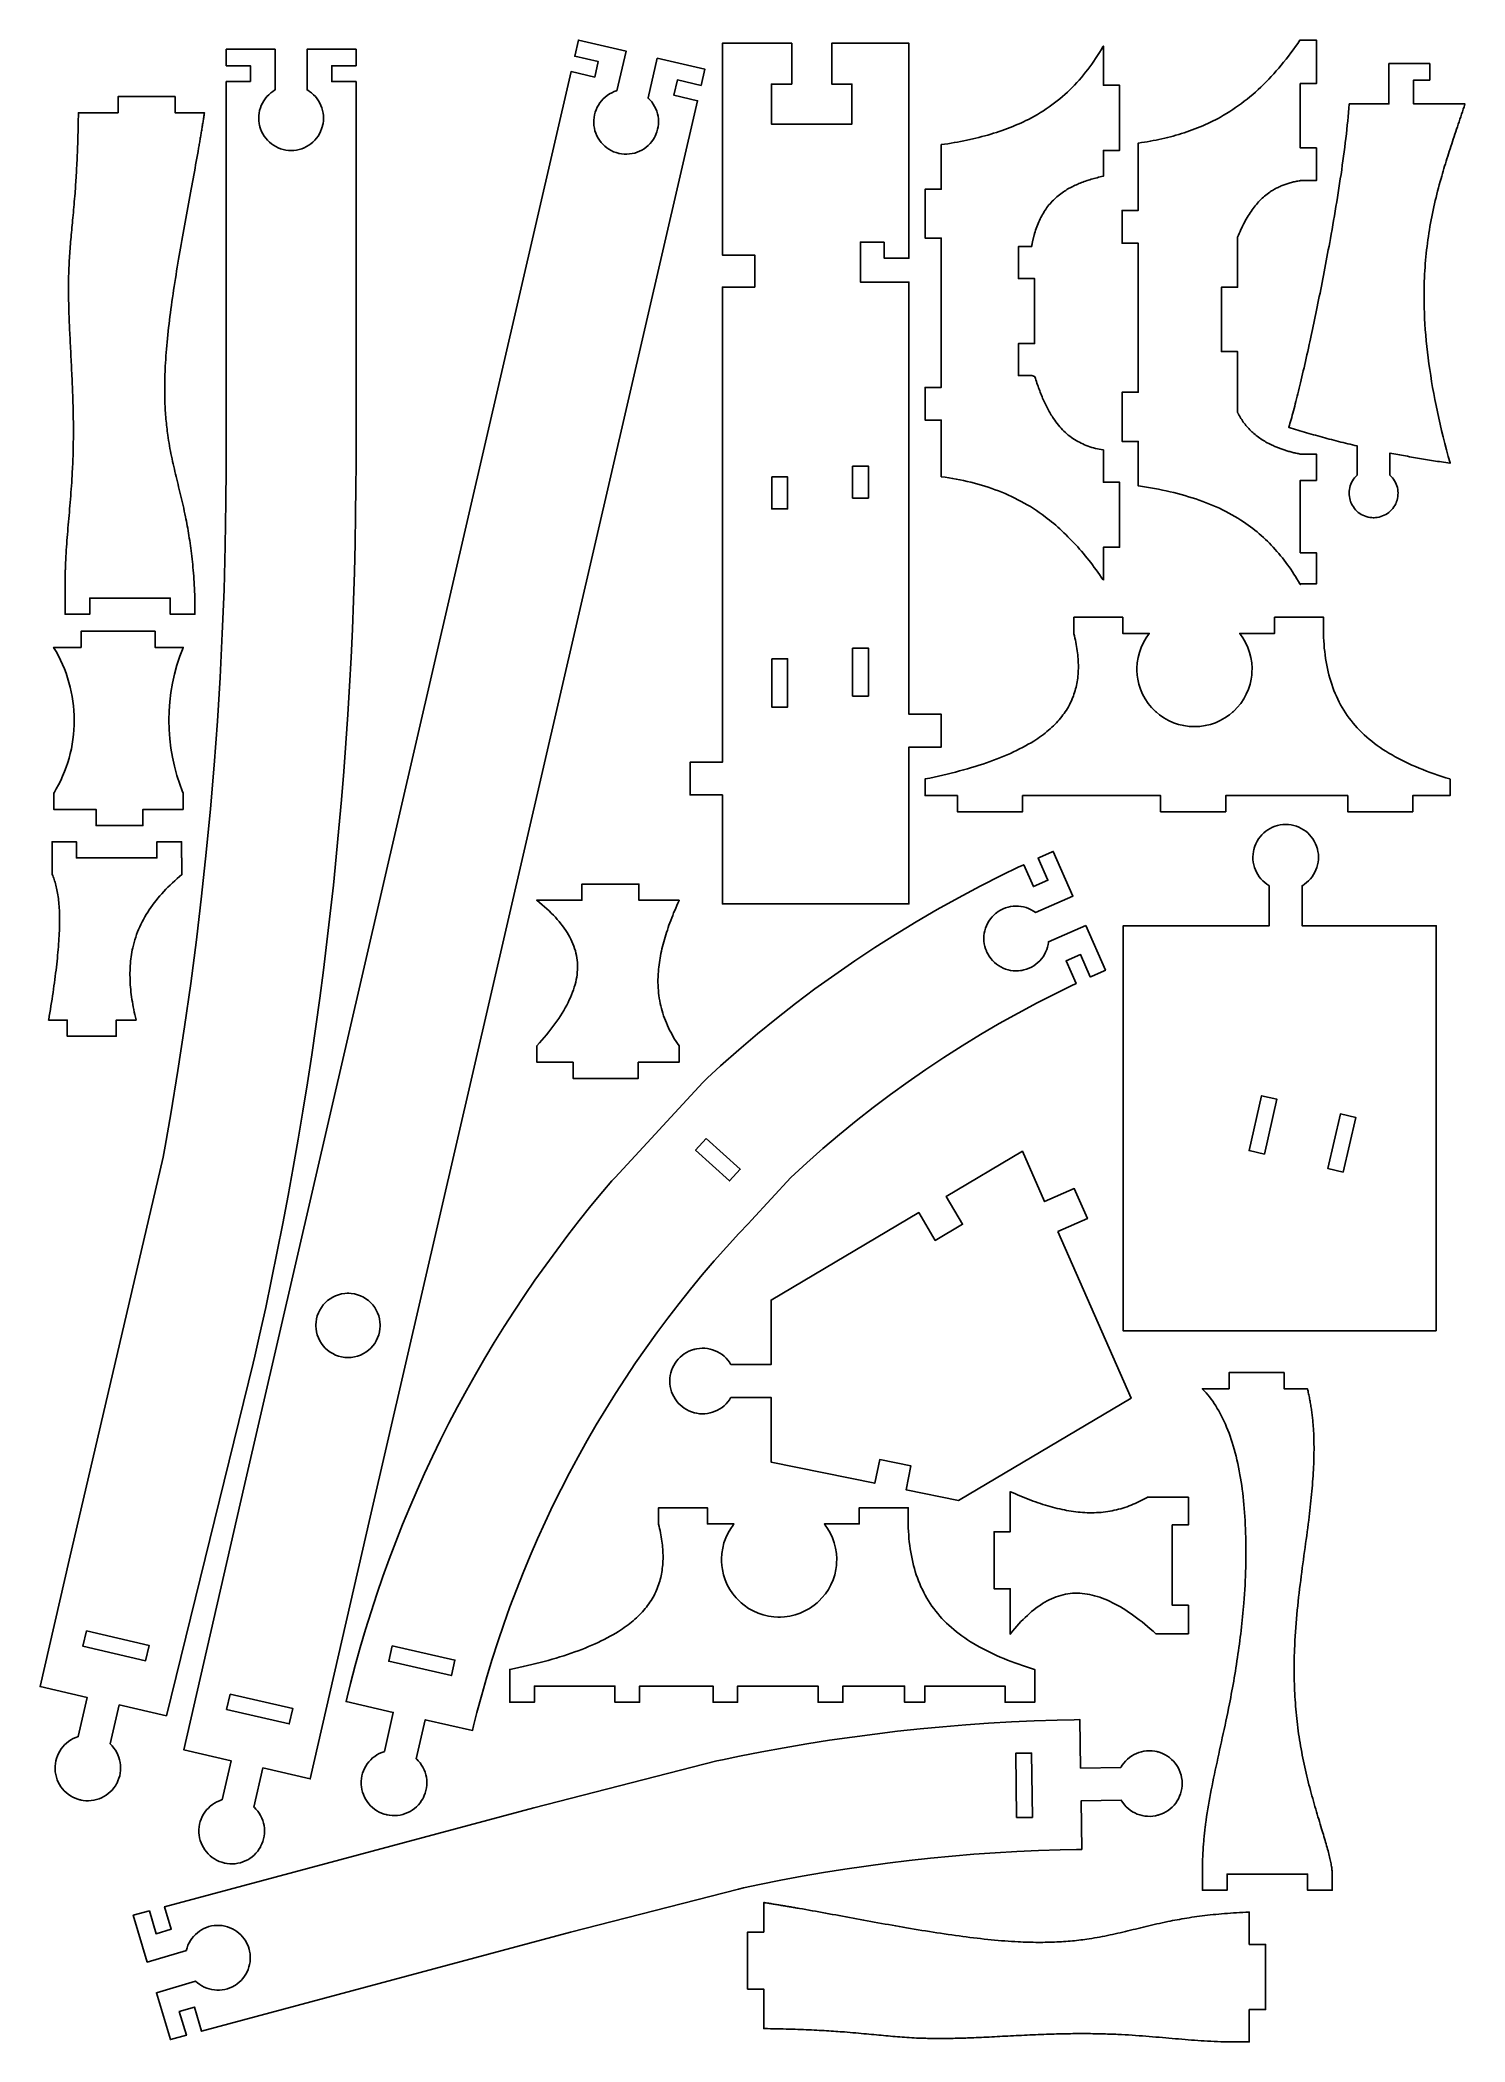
# Model space of a CAD drawing. Extents: x 0 to 176, y 0 to 248.
import ezdxf

# ---------------------------------------------------------------- set-up
doc = ezdxf.new("R2010")
doc.units = 0
doc.layers.get('0').update_dxf_attribs({"linetype": 'CONTINUOUS'})

msp = doc.modelspace()

# ---------------------------------------------------------------- linework, layer by layer
at = {"color": 0}
for points in [[(81.7631, 242.069), (78.84, 242.746), (78.4011, 240.846), (81.3242, 240.169), (40.8483, 64.9386), (33.419, 32.5633), (27.571, 33.9054), (26.4615, 29.0706), (26.524, 29.0125), (26.7019, 28.8278), (26.9186, 28.5692), (27.111, 28.2961), (27.279, 28.0107), (27.4222, 27.7142), (27.5404, 27.4083), (27.6335, 27.0949), (27.7008, 26.7754), (27.7424, 26.4515), (27.7579, 26.1249), (27.7469, 25.7972), (27.7093, 25.4701), (27.6447, 25.1451), (27.5528, 24.824), (27.4335, 24.5085), (27.3264, 24.2756), (27.2864, 24.2), (27.2465, 24.1246), (27.114, 23.905), (26.9201, 23.6289), (26.7061, 23.3725), (26.4737, 23.1364), (26.2243, 22.9214), (25.9594, 22.7282), (25.6807, 22.5574), (25.3894, 22.4097), (25.0874, 22.2858), (24.7758, 22.1865), (24.4564, 22.1125), (24.1307, 22.0643), (23.8001, 22.0428), (23.4661, 22.0485), (23.1304, 22.0822), (22.8776, 22.1256), (22.7944, 22.1446), (22.7112, 22.1638), (22.4649, 22.235), (22.1481, 22.351), (21.845, 22.4914), (21.5569, 22.6549), (21.2849, 22.8403), (21.0297, 23.0462), (20.7926, 23.2714), (20.5747, 23.5146), (20.3769, 23.7744), (20.2006, 24.0497), (20.0465, 24.3392), (19.9157, 24.6414), (19.8096, 24.9551), (19.7287, 25.2792), (19.6746, 25.6122), (19.6513, 25.8675), (19.6482, 25.9529), (19.6451, 26.0382), (19.6503, 26.2946), (19.6804, 26.6307), (19.7378, 26.9596), (19.8213, 27.2803), (19.93, 27.591), (20.0631, 27.8907), (20.2193, 28.1779), (20.3979, 28.4513), (20.5979, 28.7093), (20.8182, 28.951), (21.0581, 29.1746), (21.3163, 29.379), (21.5918, 29.5626), (21.884, 29.7244), (22.1917, 29.8628), (22.4324, 29.9514), (22.514, 29.9764), (23.6235, 34.8112), (17.7756, 36.1532), (25.21, 68.5508), (65.6858, 243.782), (68.6089, 243.107), (69.0478, 245.007), (66.1247, 245.682), (66.5861, 247.679), (72.481, 246.318), (71.3467, 241.408), (71.2657, 241.383), (71.0265, 241.299), (70.7206, 241.164), (70.4299, 241.006), (70.1556, 240.826), (69.8982, 240.625), (69.6592, 240.406), (69.4393, 240.168), (69.2394, 239.914), (69.0608, 239.644), (68.9042, 239.361), (68.7706, 239.065), (68.661, 238.758), (68.5764, 238.44), (68.5178, 238.115), (68.4861, 237.782), (68.4797, 237.529), (68.4824, 237.444), (68.4849, 237.36), (68.5069, 237.107), (68.559, 236.776), (68.6375, 236.456), (68.7415, 236.144), (68.8697, 235.844), (69.0212, 235.557), (69.195, 235.283), (69.3899, 235.025), (69.605, 234.785), (69.839, 234.561), (70.0912, 234.356), (70.3603, 234.172), (70.6451, 234.008), (70.945, 233.869), (71.2586, 233.754), (71.5025, 233.683), (71.585, 233.664), (71.6674, 233.644), (71.9176, 233.601), (72.2501, 233.568), (72.5808, 233.563), (72.9082, 233.583), (73.2308, 233.631), (73.5471, 233.704), (73.8557, 233.803), (74.1549, 233.925), (74.4432, 234.071), (74.7192, 234.24), (74.9812, 234.432), (75.2281, 234.646), (75.4579, 234.879), (75.6694, 235.133), (75.861, 235.408), (75.9918, 235.625), (76.0311, 235.7), (76.0706, 235.775), (76.1761, 236.006), (76.2936, 236.319), (76.3836, 236.638), (76.4467, 236.96), (76.4829, 237.283), (76.4926, 237.608), (76.4763, 237.932), (76.4338, 238.251), (76.3657, 238.568), (76.2724, 238.878), (76.1539, 239.181), (76.0106, 239.474), (75.8428, 239.756), (75.6508, 240.025), (75.4349, 240.279), (75.2576, 240.461), (75.1954, 240.519), (76.3296, 245.429), (82.2244, 244.068), (81.7631, 242.069)], [(135.849, 234.94), (136.218, 234.993), (136.585, 235.049), (136.951, 235.107), (137.314, 235.169), (137.675, 235.235), (138.034, 235.304), (138.391, 235.378), (138.747, 235.454), (139.1, 235.535), (139.451, 235.619), (139.8, 235.708), (140.147, 235.8), (140.492, 235.896), (140.835, 235.996), (141.175, 236.099), (141.513, 236.207), (141.849, 236.318), (142.183, 236.433), (142.515, 236.554), (142.844, 236.678), (143.171, 236.806), (143.496, 236.939), (143.818, 237.075), (144.138, 237.215), (144.456, 237.361), (144.771, 237.511), (145.083, 237.665), (145.394, 237.824), (145.701, 237.986), (146.007, 238.154), (146.389, 238.372), (146.767, 238.597), (147.14, 238.831), (147.51, 239.071), (147.875, 239.319), (148.236, 239.574), (148.594, 239.836), (148.947, 240.106), (149.297, 240.382), (149.644, 240.665), (149.986, 240.956), (150.325, 241.251), (150.66, 241.556), (150.99, 241.865), (151.318, 242.182), (151.643, 242.506), (151.964, 242.835), (152.281, 243.171), (152.594, 243.514), (152.906, 243.862), (153.212, 244.217), (153.515, 244.576), (153.817, 244.943), (154.114, 245.315), (154.408, 245.694), (154.699, 246.078), (154.986, 246.468), (155.271, 246.862), (155.553, 247.264), (155.832, 247.669), (155.832, 247.669), (155.833, 247.671), (155.833, 247.671), (155.833, 247.671), (155.833, 247.671), (155.833, 247.672), (155.833, 247.672), (155.835, 247.672), (155.835, 247.672), (155.835, 247.674), (155.835, 247.674), (155.835, 247.674), (155.835, 247.675), (155.836, 247.675), (155.836, 247.675), (155.836, 247.675), (155.836, 247.676), (155.836, 247.676), (155.837, 247.676), (155.837, 247.676), (155.837, 247.678), (155.837, 247.678), (155.837, 247.678), (155.837, 247.678), (155.839, 247.679), (155.839, 247.679), (155.839, 247.679), (155.839, 247.679), (155.839, 247.681), (155.84, 247.681), (157.878, 247.681), (157.878, 242.301), (155.878, 242.301), (155.878, 234.331), (157.878, 234.331), (157.878, 230.301), (155.878, 230.301), (155.878, 230.285), (155.869, 230.283), (155.868, 230.283), (155.867, 230.283), (155.867, 230.283), (155.857, 230.282), (155.718, 230.26), (155.581, 230.236), (155.443, 230.211), (155.307, 230.183), (155.172, 230.156), (155.038, 230.125), (154.904, 230.093), (154.771, 230.058), (154.64, 230.024), (154.51, 229.986), (154.379, 229.947), (154.25, 229.907), (154.122, 229.864), (153.996, 229.819), (153.869, 229.774), (153.744, 229.726), (153.621, 229.676), (153.497, 229.625), (153.375, 229.571), (153.254, 229.517), (153.133, 229.458), (153.015, 229.4), (152.897, 229.339), (152.779, 229.276), (152.664, 229.211), (152.549, 229.144), (152.433, 229.076), (152.321, 229.006), (152.208, 228.933), (152.097, 228.86), (151.935, 228.746), (151.775, 228.626), (151.617, 228.504), (151.462, 228.375), (151.31, 228.243), (151.16, 228.106), (151.011, 227.964), (150.865, 227.817), (150.722, 227.665), (150.582, 227.51), (150.443, 227.35), (150.307, 227.186), (150.174, 227.018), (150.042, 226.844), (149.913, 226.667), (149.785, 226.486), (149.66, 226.3), (149.538, 226.11), (149.417, 225.917), (149.297, 225.718), (149.182, 225.517), (149.067, 225.31), (148.954, 225.1), (148.844, 224.886), (148.736, 224.668), (148.631, 224.447), (148.526, 224.222), (148.424, 223.993), (148.324, 223.76), (148.225, 223.524), (148.128, 223.283), (148.128, 217.103), (146.128, 217.103), (146.128, 209.132), (147.328, 209.132), (147.328, 209.153), (148.128, 209.147), (148.128, 201.587), (148.135, 201.574), (148.149, 201.546), (148.157, 201.531), (148.178, 201.489), (148.192, 201.461), (148.214, 201.419), (148.221, 201.407), (148.236, 201.379), (148.243, 201.365), (148.251, 201.351), (148.258, 201.337), (148.274, 201.31), (148.288, 201.283), (148.296, 201.269), (148.311, 201.242), (148.318, 201.228), (148.333, 201.201), (148.34, 201.188), (148.349, 201.174), (148.439, 201.018), (148.532, 200.865), (148.628, 200.715), (148.728, 200.568), (148.829, 200.422), (148.935, 200.279), (149.042, 200.139), (149.153, 200.001), (149.267, 199.867), (149.383, 199.733), (149.503, 199.604), (149.625, 199.476), (149.75, 199.351), (149.878, 199.229), (150.008, 199.108), (150.142, 198.992), (150.278, 198.876), (150.418, 198.764), (150.56, 198.653), (150.704, 198.546), (150.853, 198.44), (151.003, 198.337), (151.156, 198.237), (151.313, 198.139), (151.471, 198.043), (151.632, 197.95), (151.797, 197.86), (151.964, 197.771), (152.133, 197.685), (152.307, 197.601), (152.413, 197.553), (152.518, 197.504), (152.626, 197.456), (152.735, 197.408), (152.843, 197.362), (152.954, 197.317), (153.065, 197.272), (153.176, 197.229), (153.289, 197.186), (153.403, 197.143), (153.518, 197.101), (153.633, 197.061), (153.749, 197.021), (153.867, 196.982), (153.985, 196.943), (154.103, 196.906), (154.224, 196.868), (154.343, 196.832), (154.465, 196.797), (154.587, 196.763), (154.711, 196.728), (154.835, 196.694), (154.96, 196.663), (155.085, 196.631), (155.211, 196.599), (155.339, 196.568), (155.467, 196.539), (155.596, 196.51), (155.725, 196.482), (155.856, 196.454), (157.878, 196.454), (157.878, 193.192), (155.878, 193.192), (155.878, 184.242), (157.878, 184.242), (157.878, 180.404), (155.878, 180.404), (155.878, 180.315), (155.876, 180.318), (155.875, 180.321), (155.874, 180.324), (155.872, 180.326), (155.868, 180.332), (155.867, 180.335), (155.865, 180.337), (155.864, 180.34), (155.862, 180.343), (155.861, 180.346), (155.86, 180.349), (155.858, 180.351), (155.856, 180.353), (155.854, 180.356), (155.853, 180.358), (155.851, 180.361), (155.85, 180.364), (155.849, 180.367), (155.846, 180.372), (155.843, 180.375), (155.842, 180.378), (155.84, 180.381), (155.839, 180.383), (155.837, 180.386), (155.836, 180.389), (155.835, 180.392), (155.833, 180.394), (155.831, 180.396), (155.65, 180.706), (155.465, 181.011), (155.278, 181.314), (155.087, 181.612), (154.893, 181.908), (154.696, 182.201), (154.494, 182.489), (154.29, 182.775), (154.082, 183.056), (153.871, 183.333), (153.656, 183.607), (153.438, 183.878), (153.215, 184.144), (152.99, 184.407), (152.761, 184.667), (152.528, 184.922), (152.292, 185.172), (152.05, 185.421), (151.807, 185.664), (151.558, 185.903), (151.307, 186.139), (151.05, 186.369), (150.79, 186.597), (150.528, 186.819), (150.26, 187.039), (149.987, 187.254), (149.712, 187.464), (149.432, 187.671), (149.149, 187.872), (148.86, 188.069), (148.507, 188.301), (148.147, 188.528), (147.782, 188.747), (147.411, 188.96), (147.033, 189.167), (146.65, 189.367), (146.261, 189.561), (145.867, 189.75), (145.467, 189.933), (145.06, 190.11), (144.649, 190.281), (144.231, 190.446), (143.808, 190.606), (143.379, 190.758), (142.946, 190.907), (142.507, 191.05), (142.064, 191.188), (141.614, 191.319), (141.16, 191.447), (140.701, 191.568), (140.237, 191.685), (139.768, 191.796), (139.294, 191.903), (138.816, 192.004), (138.333, 192.101), (137.845, 192.193), (137.353, 192.281), (136.856, 192.362), (136.355, 192.442), (135.849, 192.514), (135.849, 192.515), (135.848, 192.515), (135.846, 192.515), (135.845, 192.515), (135.844, 192.515), (135.843, 192.515), (135.842, 192.515), (135.839, 192.515), (135.839, 192.517), (135.838, 192.517), (135.837, 192.517), (135.836, 192.517), (135.834, 192.517), (135.833, 192.517), (135.832, 192.517), (135.83, 192.517), (135.829, 192.517), (135.829, 192.518), (135.828, 192.518), (135.828, 198.032), (133.828, 198.032), (133.828, 204.103), (135.828, 204.103), (135.828, 222.543), (133.828, 222.543), (133.828, 226.612), (135.828, 226.612), (135.828, 234.938), (135.849, 234.94)], [(26.0296, 242.551), (26.0296, 244.501), (23.0296, 244.501), (23.0296, 246.551), (29.0796, 246.551), (29.0796, 241.513), (29.006, 241.471), (28.7922, 241.333), (28.5244, 241.133), (28.2768, 240.914), (28.0499, 240.678), (27.8443, 240.424), (27.6608, 240.156), (27.5001, 239.875), (27.3626, 239.582), (27.2492, 239.279), (27.1604, 238.968), (27.0968, 238.65), (27.0592, 238.326), (27.0481, 237.999), (27.0643, 237.668), (27.1082, 237.336), (27.1592, 237.088), (27.1807, 237.006), (27.2022, 236.924), (27.2807, 236.682), (27.4057, 236.372), (27.5546, 236.076), (27.7258, 235.797), (27.9182, 235.533), (28.1306, 235.289), (28.3613, 235.061), (28.6093, 234.854), (28.8732, 234.667), (29.1517, 234.501), (29.4433, 234.358), (29.7469, 234.24), (30.0612, 234.146), (30.3847, 234.076), (30.7163, 234.035), (30.97, 234.021), (31.0546, 234.021), (31.139, 234.021), (31.3926, 234.035), (31.7242, 234.076), (32.0478, 234.146), (32.3621, 234.24), (32.6657, 234.358), (32.9574, 234.501), (33.2358, 234.667), (33.4997, 234.854), (33.7476, 235.061), (33.9785, 235.289), (34.1907, 235.533), (34.3832, 235.797), (34.5544, 236.076), (34.7033, 236.372), (34.8283, 236.682), (34.9068, 236.924), (34.9283, 237.006), (34.9499, 237.088), (35.0007, 237.336), (35.0447, 237.668), (35.0608, 237.999), (35.0499, 238.326), (35.0122, 238.65), (34.9486, 238.968), (34.8597, 239.279), (34.7462, 239.582), (34.6089, 239.875), (34.4482, 240.156), (34.2646, 240.424), (34.0592, 240.678), (33.8322, 240.914), (33.5846, 241.133), (33.3167, 241.333), (33.1031, 241.471), (33.0296, 241.513), (33.0296, 246.551), (39.0796, 246.551), (39.0796, 244.501), (36.0796, 244.501), (36.0796, 242.551), (39.0796, 242.551), (39.0796, 195.989), (39.0796, 195.106), (39.0669, 192.456), (39.0296, 188.922), (38.9672, 185.392), (38.8799, 181.861), (38.7676, 178.332), (38.6306, 174.804), (38.4686, 171.278), (38.2817, 167.753), (38.07, 164.231), (37.8335, 160.71), (37.5721, 157.19), (37.2858, 153.674), (36.9749, 150.158), (36.6392, 146.647), (36.2786, 143.138), (35.8933, 139.631), (35.4833, 136.126), (35.0486, 132.625), (34.5893, 129.127), (34.1051, 125.632), (33.5964, 122.141), (33.0629, 118.653), (32.5049, 115.168), (31.9221, 111.687), (31.3147, 108.21), (30.6829, 104.737), (30.0264, 101.268), (29.3453, 97.8039), (28.6396, 94.3438), (27.9094, 90.8881), (27.1547, 87.4369), (26.5735, 84.8515), (26.3756, 83.9907), (15.6381, 40.3619), (9.79221, 41.7122), (8.67583, 36.879), (8.73828, 36.8208), (8.91596, 36.6358), (9.13222, 36.3768), (9.32422, 36.1036), (9.49181, 35.8179), (9.63465, 35.5213), (9.75244, 35.2153), (9.845, 34.9017), (9.91194, 34.5821), (9.95301, 34.2582), (9.96799, 33.9315), (9.95654, 33.6039), (9.91846, 33.2768), (9.8534, 32.9519), (9.76113, 32.631), (9.64133, 32.3156), (9.53381, 32.0828), (9.49376, 32.0074), (9.45372, 31.9319), (9.3209, 31.7125), (9.12657, 31.4368), (8.91233, 31.1806), (8.67953, 30.9449), (8.42985, 30.7301), (8.16471, 30.5374), (7.88564, 30.3669), (7.59424, 30.2197), (7.29189, 30.0962), (6.98025, 29.9974), (6.66075, 29.9238), (6.33496, 29.876), (6.00435, 29.8549), (5.67042, 29.8611), (5.33479, 29.8954), (5.08203, 29.939), (4.99892, 29.9583), (4.91575, 29.9775), (4.66943, 30.0492), (4.35281, 30.1656), (4.04997, 30.3064), (3.76215, 30.4703), (3.49024, 30.6561), (3.2354, 30.8624), (2.99869, 31.0879), (2.78114, 31.3314), (2.58382, 31.5915), (2.40776, 31.8671), (2.25407, 32.1568), (2.12381, 32.4592), (2.01801, 32.7731), (1.93772, 33.0972), (1.88406, 33.4303), (1.861, 33.6858), (1.85807, 33.7711), (1.85514, 33.8564), (1.86062, 34.1128), (1.89128, 34.4488), (1.94906, 34.7776), (2.0331, 35.0982), (2.14225, 35.4087), (2.27572, 35.7083), (2.4324, 35.9953), (2.61143, 36.2683), (2.81174, 36.5262), (3.03244, 36.7674), (3.27246, 36.9907), (3.53097, 37.1947), (3.80692, 37.3781), (4.09933, 37.5393), (4.40722, 37.6772), (4.64806, 37.7656), (4.72971, 37.7904), (5.84614, 42.6237), (0, 43.974), (3.60867, 59.5969), (15.2368, 109.487), (15.4797, 110.825), (16.1788, 114.844), (17.0601, 120.209), (17.8812, 125.583), (18.6417, 130.965), (19.3415, 136.354), (19.9808, 141.751), (20.5594, 147.154), (21.0774, 152.563), (21.5344, 157.978), (21.9308, 163.397), (22.2664, 168.821), (22.541, 174.249), (22.7546, 179.679), (22.9072, 185.114), (22.9989, 190.55), (23.0296, 194.629), (23.0296, 195.989), (23.0296, 242.551), (26.0296, 242.551)], [(104.414, 222.683), (101.464, 222.683), (101.464, 217.733), (107.464, 217.733), (107.464, 164.264), (111.464, 164.264), (111.464, 160.214), (107.464, 160.214), (107.464, 140.81), (84.3944, 140.81), (84.3944, 154.283), (80.3944, 154.283), (80.3944, 158.333), (84.3944, 158.333), (84.3944, 217.126), (88.3944, 217.126), (88.3944, 221.076), (84.3944, 221.076), (84.3944, 247.275), (92.9671, 247.275), (92.9671, 242.225), (90.4671, 242.225), (90.4671, 237.275), (100.417, 237.275), (100.417, 242.225), (97.9169, 242.225), (97.9169, 247.275), (107.464, 247.275), (107.464, 220.683), (104.414, 220.683), (104.414, 222.683)], [(131.514, 180.865), (131.514, 184.922), (133.514, 184.922), (133.514, 192.972), (131.514, 192.972), (131.514, 196.968), (131.512, 196.968), (131.511, 196.969), (131.496, 196.971), (131.495, 196.971), (131.492, 196.972), (131.248, 197.011), (131.008, 197.057), (130.771, 197.107), (130.536, 197.163), (130.304, 197.224), (130.075, 197.29), (129.849, 197.362), (129.626, 197.44), (129.405, 197.522), (129.188, 197.611), (128.974, 197.706), (128.763, 197.806), (128.554, 197.911), (128.349, 198.024), (128.147, 198.14), (127.948, 198.264), (127.752, 198.393), (127.56, 198.528), (127.37, 198.669), (127.184, 198.817), (127.001, 198.971), (126.821, 199.131), (126.645, 199.297), (126.471, 199.469), (126.302, 199.647), (126.135, 199.833), (125.972, 200.025), (125.812, 200.222), (125.656, 200.428), (125.503, 200.639), (125.353, 200.856), (125.26, 200.997), (125.168, 201.14), (125.078, 201.286), (124.988, 201.433), (124.9, 201.583), (124.813, 201.736), (124.727, 201.89), (124.642, 202.047), (124.558, 202.207), (124.476, 202.368), (124.395, 202.532), (124.314, 202.697), (124.235, 202.865), (124.157, 203.035), (124.08, 203.207), (124.004, 203.381), (123.93, 203.557), (123.856, 203.735), (123.783, 203.915), (123.712, 204.097), (123.641, 204.282), (123.572, 204.468), (123.503, 204.656), (123.436, 204.846), (123.369, 205.038), (123.304, 205.232), (123.239, 205.426), (123.176, 205.625), (123.113, 205.824), (123.052, 206.025), (123.048, 206.038), (123.012, 206.049), (122.658, 206.161), (122.623, 206.172), (121.014, 206.172), (121.014, 210.122), (123.014, 210.122), (123.014, 218.172), (121.014, 218.172), (121.014, 222.122), (122.64, 222.122), (122.64, 222.122), (122.64, 222.125), (122.64, 222.125), (122.64, 222.126), (122.64, 222.126), (122.641, 222.128), (122.641, 222.129), (122.641, 222.129), (122.641, 222.131), (122.641, 222.132), (122.641, 222.132), (122.642, 222.133), (122.642, 222.135), (122.642, 222.136), (122.642, 222.138), (122.642, 222.138), (122.642, 222.139), (122.643, 222.139), (122.643, 222.14), (122.643, 222.14), (122.643, 222.142), (122.643, 222.142), (122.643, 222.143), (122.653, 222.199), (122.663, 222.254), (122.673, 222.31), (122.683, 222.365), (122.694, 222.421), (122.705, 222.475), (122.715, 222.531), (122.726, 222.585), (122.738, 222.64), (122.749, 222.694), (122.761, 222.749), (122.772, 222.803), (122.784, 222.857), (122.796, 222.911), (122.808, 222.964), (122.821, 223.018), (122.833, 223.071), (122.846, 223.125), (122.859, 223.178), (122.872, 223.231), (122.885, 223.283), (122.899, 223.336), (122.912, 223.389), (122.926, 223.44), (122.94, 223.493), (122.954, 223.544), (122.969, 223.597), (122.983, 223.649), (122.998, 223.7), (123.013, 223.751), (123.076, 223.964), (123.143, 224.172), (123.213, 224.379), (123.286, 224.582), (123.363, 224.782), (123.443, 224.981), (123.526, 225.175), (123.612, 225.367), (123.702, 225.556), (123.795, 225.742), (123.892, 225.924), (123.992, 226.103), (124.096, 226.281), (124.203, 226.454), (124.313, 226.624), (124.427, 226.792), (124.545, 226.956), (124.667, 227.117), (124.792, 227.274), (124.92, 227.429), (125.053, 227.581), (125.189, 227.728), (125.329, 227.872), (125.473, 228.014), (125.62, 228.153), (125.772, 228.287), (125.927, 228.418), (126.086, 228.546), (126.249, 228.671), (126.416, 228.792), (126.587, 228.91), (126.722, 228.999), (126.858, 229.085), (126.997, 229.171), (127.138, 229.254), (127.282, 229.336), (127.427, 229.415), (127.574, 229.493), (127.723, 229.569), (127.875, 229.643), (128.028, 229.717), (128.184, 229.787), (128.341, 229.857), (128.5, 229.924), (128.662, 229.989), (128.825, 230.054), (128.99, 230.117), (129.157, 230.176), (129.326, 230.236), (129.497, 230.293), (129.669, 230.349), (129.844, 230.404), (130.02, 230.457), (130.198, 230.507), (130.378, 230.557), (130.56, 230.606), (130.743, 230.651), (130.928, 230.696), (131.115, 230.74), (131.303, 230.782), (131.494, 230.822), (131.514, 230.826), (131.514, 234.035), (133.514, 234.035), (133.514, 242.085), (131.514, 242.085), (131.514, 246.94), (131.512, 246.938), (131.51, 246.935), (131.509, 246.932), (131.507, 246.929), (131.506, 246.926), (131.504, 246.924), (131.501, 246.919), (131.5, 246.917), (131.498, 246.914), (131.497, 246.911), (131.495, 246.908), (131.493, 246.906), (131.492, 246.903), (131.49, 246.9), (131.489, 246.897), (131.487, 246.894), (131.486, 246.892), (131.484, 246.889), (131.483, 246.886), (131.481, 246.883), (131.478, 246.878), (131.476, 246.876), (131.473, 246.871), (131.472, 246.868), (131.47, 246.865), (131.468, 246.862), (131.467, 246.86), (131.248, 246.487), (131.025, 246.121), (130.796, 245.758), (130.563, 245.4), (130.325, 245.049), (130.082, 244.701), (129.834, 244.36), (129.581, 244.024), (129.323, 243.692), (129.06, 243.367), (128.792, 243.046), (128.518, 242.732), (128.239, 242.422), (127.955, 242.118), (127.665, 241.821), (127.37, 241.528), (127.069, 241.242), (126.763, 240.961), (126.451, 240.686), (126.133, 240.417), (125.809, 240.154), (125.48, 239.897), (125.145, 239.647), (124.804, 239.401), (124.457, 239.164), (124.104, 238.932), (123.745, 238.706), (123.379, 238.486), (123.008, 238.274), (122.63, 238.067), (122.247, 237.867), (121.937, 237.713), (121.623, 237.561), (121.306, 237.414), (120.985, 237.269), (120.661, 237.131), (120.333, 236.994), (120.001, 236.861), (119.666, 236.732), (119.328, 236.607), (118.986, 236.486), (118.641, 236.367), (118.292, 236.253), (117.94, 236.142), (117.585, 236.033), (117.227, 235.929), (116.865, 235.828), (116.501, 235.729), (116.133, 235.635), (115.762, 235.543), (115.388, 235.456), (115.01, 235.369), (114.63, 235.287), (114.247, 235.21), (113.861, 235.133), (113.472, 235.061), (113.08, 234.99), (112.686, 234.924), (112.288, 234.86), (111.888, 234.799), (111.485, 234.742), (111.484, 234.74), (111.483, 234.74), (111.481, 234.74), (111.48, 234.74), (111.479, 234.74), (111.477, 234.74), (111.476, 234.74), (111.476, 234.74), (111.475, 234.74), (111.474, 234.739), (111.473, 234.739), (111.471, 234.739), (111.47, 234.739), (111.467, 234.739), (111.466, 234.739), (111.466, 234.739), (111.465, 234.737), (111.464, 234.737), (111.464, 234.737), (111.464, 229.224), (109.464, 229.224), (109.464, 223.174), (111.464, 223.174), (111.464, 204.711), (109.464, 204.711), (109.464, 200.661), (111.464, 200.661), (111.464, 193.665), (111.464, 193.664), (111.466, 193.664), (111.467, 193.664), (111.467, 193.664), (111.468, 193.664), (111.469, 193.664), (111.471, 193.664), (111.472, 193.664), (111.473, 193.664), (111.474, 193.664), (111.474, 193.663), (111.475, 193.663), (111.476, 193.663), (111.477, 193.663), (111.478, 193.663), (111.479, 193.663), (111.48, 193.663), (111.481, 193.663), (111.482, 193.663), (111.482, 193.663), (111.483, 193.663), (111.484, 193.663), (111.485, 193.661), (111.486, 193.661), (111.951, 193.596), (112.413, 193.524), (112.872, 193.447), (113.328, 193.364), (113.781, 193.275), (114.23, 193.181), (114.676, 193.079), (115.119, 192.974), (115.559, 192.861), (115.995, 192.742), (116.428, 192.617), (116.857, 192.486), (117.283, 192.349), (117.706, 192.204), (118.125, 192.054), (118.54, 191.897), (118.951, 191.733), (119.359, 191.564), (119.764, 191.386), (120.164, 191.203), (120.561, 191.013), (120.954, 190.814), (121.343, 190.61), (121.728, 190.397), (122.109, 190.179), (122.486, 189.953), (122.859, 189.718), (123.228, 189.478), (123.593, 189.229), (123.954, 188.972), (124.311, 188.71), (124.579, 188.504), (124.845, 188.296), (125.109, 188.082), (125.371, 187.865), (125.63, 187.644), (125.887, 187.419), (126.142, 187.19), (126.396, 186.958), (126.647, 186.722), (126.896, 186.482), (127.142, 186.237), (127.387, 185.99), (127.63, 185.739), (127.871, 185.483), (128.11, 185.225), (128.347, 184.962), (128.582, 184.696), (128.815, 184.426), (129.046, 184.154), (129.275, 183.878), (129.502, 183.599), (129.728, 183.315), (129.952, 183.029), (130.173, 182.739), (130.393, 182.446), (130.612, 182.15), (130.828, 181.85), (131.043, 181.547), (131.256, 181.242), (131.468, 180.933), (131.514, 180.865)], [(174.367, 195.333), (174.112, 195.369), (173.86, 195.407), (173.606, 195.444), (173.354, 195.482), (173.101, 195.521), (172.85, 195.56), (172.599, 195.597), (172.349, 195.638), (172.099, 195.676), (171.849, 195.717), (171.6, 195.757), (171.351, 195.797), (171.103, 195.839), (170.856, 195.881), (170.608, 195.922), (170.362, 195.964), (170.117, 196.006), (169.871, 196.049), (169.625, 196.092), (169.381, 196.136), (169.138, 196.179), (168.893, 196.224), (168.65, 196.268), (168.408, 196.314), (168.167, 196.358), (167.925, 196.404), (167.683, 196.45), (167.443, 196.497), (167.203, 196.543), (166.964, 196.59), (166.964, 193.856), (167.007, 193.817), (167.131, 193.693), (167.283, 193.519), (167.421, 193.337), (167.544, 193.146), (167.651, 192.947), (167.743, 192.742), (167.819, 192.531), (167.881, 192.314), (167.925, 192.094), (167.953, 191.871), (167.964, 191.646), (167.958, 191.419), (167.935, 191.193), (167.896, 190.968), (167.837, 190.744), (167.783, 190.578), (167.763, 190.524), (167.742, 190.469), (167.671, 190.31), (167.564, 190.106), (167.443, 189.911), (167.308, 189.728), (167.161, 189.556), (167.001, 189.396), (166.832, 189.249), (166.651, 189.115), (166.462, 188.996), (166.264, 188.889), (166.058, 188.799), (165.844, 188.722), (165.626, 188.663), (165.401, 188.619), (165.172, 188.593), (164.997, 188.583), (164.939, 188.583), (164.881, 188.583), (164.706, 188.593), (164.476, 188.619), (164.251, 188.663), (164.032, 188.722), (163.819, 188.799), (163.614, 188.889), (163.415, 188.996), (163.225, 189.115), (163.046, 189.249), (162.875, 189.396), (162.717, 189.556), (162.569, 189.728), (162.435, 189.911), (162.314, 190.106), (162.207, 190.31), (162.136, 190.469), (162.115, 190.524), (162.094, 190.578), (162.04, 190.744), (161.982, 190.968), (161.942, 191.193), (161.919, 191.419), (161.914, 191.646), (161.925, 191.871), (161.953, 192.094), (161.997, 192.314), (162.057, 192.531), (162.133, 192.742), (162.226, 192.947), (162.333, 193.146), (162.456, 193.337), (162.594, 193.519), (162.747, 193.693), (162.871, 193.817), (162.914, 193.856), (162.914, 197.46), (162.621, 197.529), (162.329, 197.597), (162.038, 197.667), (161.747, 197.737), (161.458, 197.808), (161.169, 197.879), (160.882, 197.951), (160.594, 198.024), (160.308, 198.096), (160.022, 198.169), (159.737, 198.244), (159.454, 198.318), (159.171, 198.394), (158.889, 198.469), (158.607, 198.546), (158.326, 198.624), (158.047, 198.701), (157.768, 198.779), (157.489, 198.857), (157.211, 198.938), (156.935, 199.017), (156.658, 199.097), (156.383, 199.178), (156.11, 199.26), (155.836, 199.342), (155.563, 199.425), (155.292, 199.507), (155.019, 199.592), (154.749, 199.676), (154.479, 199.761), (154.479, 199.761), (154.478, 199.761), (154.478, 199.761), (154.476, 199.761), (154.476, 199.763), (154.475, 199.763), (154.474, 199.763), (154.474, 199.763), (154.472, 199.763), (154.472, 199.763), (154.471, 199.764), (154.471, 199.764), (154.469, 199.764), (154.468, 199.764), (154.468, 199.764), (154.467, 199.765), (154.467, 199.765), (154.465, 199.765), (154.465, 199.765), (154.464, 199.765), (154.464, 199.765), (154.462, 199.767), (154.461, 199.767), (154.461, 199.767), (154.46, 199.767), (154.46, 199.767), (154.458, 199.767), (154.458, 199.768), (154.457, 199.768), (154.456, 199.768), (154.457, 199.769), (154.457, 199.769), (154.457, 199.771), (154.457, 199.771), (154.457, 199.772), (154.457, 199.772), (154.458, 199.774), (154.458, 199.775), (154.458, 199.775), (154.458, 199.776), (154.458, 199.776), (154.458, 199.778), (154.46, 199.778), (154.46, 199.779), (154.46, 199.779), (154.46, 199.782), (154.46, 199.782), (154.461, 199.783), (154.461, 199.783), (154.461, 199.785), (154.461, 199.785), (154.461, 199.786), (154.461, 199.788), (154.462, 199.788), (154.462, 199.789), (154.462, 199.789), (154.462, 199.79), (154.462, 199.79), (154.462, 199.792), (154.464, 199.793), (154.531, 200.021), (154.599, 200.256), (154.668, 200.496), (154.739, 200.744), (154.81, 201), (154.882, 201.263), (154.954, 201.531), (155.029, 201.807), (155.104, 202.089), (155.179, 202.379), (155.257, 202.675), (155.335, 202.978), (155.413, 203.288), (155.492, 203.603), (155.572, 203.926), (155.654, 204.256), (155.736, 204.592), (155.819, 204.935), (155.903, 205.285), (155.989, 205.642), (156.074, 206.004), (156.161, 206.374), (156.249, 206.75), (156.336, 207.132), (156.425, 207.522), (156.515, 207.918), (156.607, 208.319), (156.699, 208.729), (156.79, 209.144), (156.883, 209.567), (156.978, 209.994), (157.058, 210.362), (157.139, 210.735), (157.221, 211.112), (157.303, 211.493), (157.385, 211.879), (157.468, 212.269), (157.551, 212.664), (157.635, 213.061), (157.718, 213.464), (157.803, 213.869), (157.888, 214.279), (157.972, 214.693), (158.057, 215.11), (158.143, 215.531), (158.228, 215.954), (158.314, 216.381), (158.4, 216.811), (158.485, 217.244), (158.571, 217.681), (158.657, 218.119), (158.743, 218.561), (158.828, 219.007), (158.914, 219.454), (159, 219.904), (159.085, 220.356), (159.171, 220.811), (159.256, 221.268), (159.34, 221.726), (159.425, 222.188), (159.51, 222.651), (159.594, 223.115), (159.694, 223.678), (159.796, 224.242), (159.894, 224.808), (159.993, 225.375), (160.09, 225.943), (160.188, 226.511), (160.283, 227.081), (160.376, 227.651), (160.469, 228.221), (160.561, 228.79), (160.651, 229.36), (160.739, 229.928), (160.825, 230.496), (160.91, 231.061), (160.992, 231.626), (161.072, 232.189), (161.151, 232.75), (161.226, 233.31), (161.3, 233.867), (161.372, 234.419), (161.44, 234.971), (161.506, 235.518), (161.569, 236.063), (161.629, 236.603), (161.688, 237.139), (161.742, 237.672), (161.792, 238.2), (161.84, 238.722), (161.885, 239.24), (161.925, 239.754), (161.925, 239.756), (161.925, 239.757), (161.926, 239.758), (161.926, 239.758), (161.926, 239.76), (161.926, 239.761), (161.926, 239.764), (161.926, 239.764), (161.926, 239.767), (161.926, 239.768), (161.926, 239.768), (161.926, 239.769), (161.926, 239.772), (161.926, 239.772), (161.928, 239.775), (161.928, 239.776), (161.928, 239.776), (166.837, 239.776), (166.837, 244.776), (171.888, 244.776), (171.888, 242.726), (169.888, 242.726), (169.888, 239.776), (176.24, 239.776), (176.24, 239.775), (176.239, 239.775), (176.239, 239.774), (176.239, 239.772), (176.239, 239.771), (176.237, 239.769), (176.237, 239.769), (176.237, 239.768), (176.237, 239.767), (176.236, 239.765), (176.236, 239.764), (176.236, 239.763), (176.235, 239.761), (176.235, 239.76), (176.235, 239.76), (176.235, 239.758), (176.233, 239.757), (176.233, 239.754), (176.233, 239.754), (176.232, 239.753), (176.232, 239.751), (176.232, 239.75), (176.232, 239.75), (176.231, 239.749), (176.231, 239.747), (176.231, 239.746), (176.231, 239.744), (176.229, 239.744), (176.128, 239.432), (176.025, 239.121), (175.924, 238.81), (175.821, 238.5), (175.718, 238.192), (175.615, 237.882), (175.514, 237.575), (175.411, 237.267), (175.308, 236.96), (175.207, 236.654), (175.104, 236.347), (175.003, 236.042), (174.901, 235.736), (174.801, 235.432), (174.7, 235.126), (174.6, 234.822), (174.501, 234.517), (174.403, 234.213), (174.304, 233.908), (174.207, 233.604), (174.11, 233.299), (174.014, 232.994), (173.919, 232.689), (173.825, 232.385), (173.731, 232.079), (173.639, 231.774), (173.547, 231.467), (173.457, 231.161), (173.368, 230.854), (173.281, 230.546), (173.172, 230.16), (173.065, 229.772), (172.962, 229.385), (172.86, 228.994), (172.761, 228.604), (172.664, 228.211), (172.571, 227.818), (172.479, 227.424), (172.389, 227.026), (172.303, 226.629), (172.219, 226.229), (172.139, 225.828), (172.061, 225.425), (171.986, 225.021), (171.914, 224.614), (171.844, 224.206), (171.779, 223.796), (171.715, 223.383), (171.657, 222.969), (171.6, 222.553), (171.547, 222.135), (171.497, 221.714), (171.45, 221.292), (171.408, 220.867), (171.368, 220.439), (171.332, 220.01), (171.3, 219.578), (171.272, 219.143), (171.247, 218.706), (171.226, 218.265), (171.21, 217.824), (171.192, 217.183), (171.182, 216.538), (171.181, 215.888), (171.188, 215.231), (171.201, 214.568), (171.224, 213.901), (171.254, 213.228), (171.293, 212.549), (171.339, 211.864), (171.394, 211.174), (171.457, 210.478), (171.528, 209.776), (171.606, 209.069), (171.693, 208.356), (171.788, 207.638), (171.89, 206.914), (172.001, 206.183), (172.119, 205.449), (172.246, 204.707), (172.381, 203.96), (172.524, 203.207), (172.675, 202.449), (172.833, 201.685), (173.001, 200.915), (173.176, 200.139), (173.358, 199.358), (173.55, 198.571), (173.749, 197.778), (173.956, 196.979), (174.171, 196.175), (174.394, 195.365), (174.394, 195.364), (174.394, 195.362), (174.396, 195.361), (174.396, 195.36), (174.396, 195.358), (174.396, 195.357), (174.397, 195.357), (174.397, 195.356), (174.397, 195.353), (174.399, 195.351), (174.399, 195.349), (174.399, 195.347), (174.4, 195.346), (174.4, 195.344), (174.401, 195.342), (174.401, 195.34), (174.401, 195.337), (174.403, 195.336), (174.403, 195.335), (174.403, 195.333), (174.404, 195.332), (174.404, 195.331), (174.404, 195.329), (174.404, 195.328), (174.367, 195.333)], [(19.1546, 178.669), (19.1546, 176.644), (16.1044, 176.644), (16.1044, 178.644), (6.15451, 178.644), (6.15451, 176.644), (3.10444, 176.644), (3.10444, 178.668), (3.10232, 178.79), (3.10038, 178.911), (3.09864, 179.032), (3.09711, 179.151), (3.09576, 179.272), (3.09467, 179.392), (3.09381, 179.511), (3.0931, 179.631), (3.09267, 179.75), (3.09239, 179.868), (3.09233, 179.986), (3.09244, 180.106), (3.09283, 180.224), (3.09338, 180.34), (3.09412, 180.458), (3.09506, 180.575), (3.09619, 180.692), (3.09754, 180.808), (3.09912, 180.925), (3.10086, 181.042), (3.10275, 181.157), (3.10487, 181.274), (3.10721, 181.389), (3.10969, 181.504), (3.11242, 181.619), (3.11529, 181.733), (3.11837, 181.849), (3.12164, 181.962), (3.12511, 182.076), (3.12869, 182.19), (3.14307, 182.593), (3.15972, 182.994), (3.1785, 183.393), (3.19933, 183.789), (3.222, 184.183), (3.24636, 184.576), (3.2724, 184.968), (3.29986, 185.36), (3.32861, 185.749), (3.35861, 186.139), (3.3896, 186.528), (3.4215, 186.917), (3.45415, 187.307), (3.48747, 187.697), (3.52121, 188.087), (3.55533, 188.481), (3.58968, 188.874), (3.62408, 189.268), (3.65842, 189.665), (3.69254, 190.064), (3.72635, 190.465), (3.7596, 190.869), (3.79226, 191.275), (3.82422, 191.686), (3.85519, 192.099), (3.88514, 192.515), (3.91396, 192.936), (3.9414, 193.361), (3.96744, 193.79), (3.99186, 194.224), (4.01454, 194.663), (4.02636, 194.91), (4.0376, 195.158), (4.04812, 195.408), (4.058, 195.661), (4.06722, 195.915), (4.07579, 196.171), (4.08361, 196.428), (4.09082, 196.686), (4.09733, 196.947), (4.10314, 197.21), (4.10829, 197.474), (4.11274, 197.739), (4.11654, 198.006), (4.11963, 198.274), (4.12201, 198.544), (4.12369, 198.815), (4.12472, 199.089), (4.12506, 199.364), (4.12462, 199.64), (4.12354, 199.917), (4.12175, 200.196), (4.11925, 200.476), (4.11604, 200.758), (4.11214, 201.042), (4.10753, 201.326), (4.10221, 201.612), (4.09619, 201.9), (4.08942, 202.189), (4.08192, 202.478), (4.07374, 202.769), (4.06483, 203.063), (4.05376, 203.4), (4.04189, 203.739), (4.02929, 204.078), (4.016, 204.418), (4.00211, 204.76), (3.98768, 205.101), (3.97271, 205.443), (3.95725, 205.785), (3.9414, 206.126), (3.92518, 206.468), (3.90864, 206.81), (3.89187, 207.15), (3.87489, 207.49), (3.85775, 207.829), (3.8405, 208.168), (3.82319, 208.506), (3.80593, 208.842), (3.78874, 209.178), (3.7716, 209.511), (3.75467, 209.843), (3.73796, 210.172), (3.72146, 210.5), (3.70535, 210.826), (3.68956, 211.15), (3.67426, 211.471), (3.6594, 211.79), (3.64507, 212.107), (3.63129, 212.419), (3.61822, 212.729), (3.60579, 213.038), (3.59636, 213.281), (3.58746, 213.524), (3.57915, 213.763), (3.57135, 214), (3.56413, 214.236), (3.55746, 214.469), (3.55132, 214.701), (3.54574, 214.931), (3.54069, 215.157), (3.53624, 215.383), (3.53233, 215.606), (3.52903, 215.828), (3.52626, 216.047), (3.52408, 216.264), (3.52246, 216.479), (3.52143, 216.693), (3.521, 216.906), (3.52111, 217.115), (3.52181, 217.324), (3.52311, 217.531), (3.52501, 217.735), (3.5275, 217.939), (3.5306, 218.14), (3.53429, 218.34), (3.53857, 218.538), (3.54346, 218.735), (3.54893, 218.929), (3.55507, 219.124), (3.56179, 219.315), (3.56912, 219.506), (3.58208, 219.808), (3.59646, 220.107), (3.61219, 220.403), (3.62929, 220.697), (3.64762, 220.989), (3.6671, 221.281), (3.68772, 221.569), (3.70936, 221.858), (3.73204, 222.146), (3.75564, 222.435), (3.78011, 222.722), (3.80533, 223.011), (3.83138, 223.301), (3.85801, 223.593), (3.88531, 223.885), (3.91314, 224.181), (3.94151, 224.478), (3.97021, 224.778), (3.99935, 225.082), (4.02875, 225.389), (4.05838, 225.7), (4.08822, 226.015), (4.11811, 226.335), (4.14811, 226.66), (4.17806, 226.99), (4.2079, 227.325), (4.23763, 227.668), (4.26714, 228.017), (4.29639, 228.371), (4.32531, 228.733), (4.34549, 228.994), (4.3654, 229.26), (4.38499, 229.529), (4.40424, 229.804), (4.42318, 230.082), (4.44179, 230.365), (4.45996, 230.651), (4.47781, 230.943), (4.49528, 231.24), (4.51226, 231.542), (4.52892, 231.847), (4.54508, 232.158), (4.56076, 232.474), (4.57607, 232.794), (4.59082, 233.121), (4.60508, 233.451), (4.61887, 233.787), (4.63211, 234.129), (4.64486, 234.476), (4.65701, 234.829), (4.66862, 235.188), (4.67964, 235.55), (4.69006, 235.919), (4.69987, 236.294), (4.70904, 236.675), (4.71761, 237.063), (4.72547, 237.454), (4.73275, 237.853), (4.73926, 238.258), (4.74511, 238.669), (4.74517, 238.669), (4.74517, 238.672), (4.74522, 238.674), (4.74522, 238.676), (4.74528, 238.678), (4.74528, 238.681), (4.74533, 238.682), (4.74533, 238.685), (4.74539, 238.686), (4.74539, 238.689), (4.74544, 238.69), (4.74544, 238.693), (4.7455, 238.694), (9.64279, 238.694), (9.64279, 240.694), (16.6928, 240.694), (16.6928, 238.694), (20.3396, 238.694), (20.3394, 238.693), (20.3393, 238.692), (20.339, 238.692), (20.3389, 238.69), (20.3388, 238.689), (20.3386, 238.689), (20.3385, 238.688), (20.3383, 238.686), (20.3382, 238.686), (20.3381, 238.685), (20.3379, 238.683), (20.3378, 238.683), (20.3376, 238.682), (20.3374, 238.679), (20.3372, 238.679), (20.3371, 238.678), (20.3367, 238.676), (20.3365, 238.675), (20.3362, 238.674), (20.3361, 238.672), (20.336, 238.671), (20.3357, 238.669), (20.3356, 238.668), (20.3354, 238.668), (20.3353, 238.667), (20.3351, 238.665), (20.3137, 238.528), (20.2924, 238.39), (20.2707, 238.253), (20.2488, 238.114), (20.2267, 237.975), (20.2044, 237.835), (20.1819, 237.694), (20.1593, 237.554), (20.1364, 237.412), (20.1133, 237.269), (20.0901, 237.128), (20.0667, 236.985), (20.0432, 236.84), (20.0193, 236.696), (19.9953, 236.551), (19.9713, 236.406), (19.9468, 236.26), (19.9224, 236.114), (19.8976, 235.967), (19.8728, 235.819), (19.8476, 235.671), (19.8224, 235.522), (19.7969, 235.374), (19.7714, 235.224), (19.7456, 235.074), (19.7196, 234.924), (19.6935, 234.772), (19.6672, 234.621), (19.6408, 234.468), (19.6142, 234.315), (19.5426, 233.908), (19.4701, 233.497), (19.3964, 233.082), (19.3214, 232.665), (19.2456, 232.243), (19.1688, 231.819), (19.091, 231.392), (19.0124, 230.961), (18.9332, 230.528), (18.8532, 230.093), (18.7725, 229.654), (18.6914, 229.214), (18.6097, 228.771), (18.5276, 228.326), (18.4453, 227.879), (18.3626, 227.431), (18.2797, 226.979), (18.1967, 226.528), (18.1135, 226.074), (18.0304, 225.618), (17.9472, 225.163), (17.8643, 224.706), (17.7815, 224.247), (17.699, 223.788), (17.6168, 223.328), (17.535, 222.867), (17.4538, 222.406), (17.3729, 221.944), (17.2926, 221.483), (17.2132, 221.022), (17.1343, 220.56), (17.0531, 220.079), (16.9728, 219.597), (16.8939, 219.118), (16.8161, 218.639), (16.7397, 218.161), (16.6649, 217.685), (16.5914, 217.208), (16.5194, 216.735), (16.4492, 216.263), (16.3804, 215.792), (16.3136, 215.324), (16.2486, 214.856), (16.1854, 214.392), (16.1243, 213.929), (16.0651, 213.468), (16.0082, 213.011), (15.9533, 212.556), (15.9007, 212.103), (15.8504, 211.653), (15.8025, 211.207), (15.7569, 210.763), (15.714, 210.322), (15.6738, 209.885), (15.6361, 209.451), (15.6011, 209.022), (15.5689, 208.596), (15.5397, 208.174), (15.5133, 207.754), (15.49, 207.34), (15.4697, 206.931), (15.4567, 206.628), (15.4454, 206.326), (15.4358, 206.029), (15.4281, 205.733), (15.4221, 205.44), (15.4176, 205.15), (15.415, 204.861), (15.4142, 204.575), (15.4149, 204.29), (15.4174, 204.01), (15.4214, 203.729), (15.4271, 203.453), (15.4344, 203.178), (15.4435, 202.904), (15.4542, 202.633), (15.4662, 202.365), (15.4801, 202.099), (15.4956, 201.833), (15.5124, 201.571), (15.531, 201.311), (15.5511, 201.051), (15.5726, 200.796), (15.5957, 200.54), (15.6204, 200.288), (15.6465, 200.036), (15.6742, 199.788), (15.7032, 199.54), (15.7337, 199.294), (15.7658, 199.051), (15.7992, 198.81), (15.8485, 198.474), (15.9004, 198.14), (15.9549, 197.811), (16.0118, 197.483), (16.071, 197.158), (16.1322, 196.835), (16.1954, 196.514), (16.2607, 196.194), (16.3276, 195.876), (16.3961, 195.558), (16.4662, 195.243), (16.5376, 194.926), (16.6104, 194.611), (16.6842, 194.296), (16.7589, 193.981), (16.8346, 193.665), (16.911, 193.349), (16.9881, 193.031), (17.0656, 192.712), (17.1435, 192.392), (17.2215, 192.069), (17.2997, 191.746), (17.3779, 191.421), (17.456, 191.093), (17.5338, 190.761), (17.611, 190.428), (17.6878, 190.092), (17.7639, 189.75), (17.8393, 189.407), (17.9138, 189.058), (17.9871, 188.707), (18.044, 188.426), (18.1001, 188.143), (18.1551, 187.856), (18.2093, 187.567), (18.2624, 187.272), (18.3144, 186.976), (18.3653, 186.676), (18.4151, 186.372), (18.4639, 186.065), (18.5114, 185.756), (18.5576, 185.44), (18.6026, 185.122), (18.6463, 184.8), (18.6886, 184.475), (18.7296, 184.144), (18.7692, 183.811), (18.8072, 183.472), (18.8439, 183.131), (18.879, 182.783), (18.9125, 182.433), (18.9444, 182.078), (18.9749, 181.718), (19.0035, 181.354), (19.0304, 180.985), (19.0557, 180.611), (19.0792, 180.233), (19.1008, 179.85), (19.1206, 179.461), (19.1385, 179.068), (19.1546, 178.671), (19.1546, 178.669), (19.1546, 178.669)], [(90.499, 193.642), (92.449, 193.642), (92.449, 189.672), (90.499, 189.672), (90.499, 193.642)], [(100.499, 194.971), (102.449, 194.971), (102.449, 191.021), (100.499, 191.021), (100.499, 194.971)], [(158.747, 174.236), (158.747, 176.261), (152.697, 176.261), (152.697, 174.261), (148.383, 174.261), (148.486, 174.129), (148.772, 173.717), (149.106, 173.142), (149.382, 172.542), (149.603, 171.918), (149.764, 171.279), (149.865, 170.625), (149.907, 169.961), (149.897, 169.46), (149.885, 169.293), (149.871, 169.126), (149.8, 168.631), (149.656, 167.982), (149.451, 167.353), (149.192, 166.746), (148.875, 166.165), (148.507, 165.617), (148.086, 165.101), (147.74, 164.739), (147.617, 164.625), (147.494, 164.513), (147.106, 164.196), (146.558, 163.818), (145.982, 163.493), (145.379, 163.225), (144.753, 163.013), (144.11, 162.86), (143.451, 162.767), (142.951, 162.735), (142.785, 162.735), (142.617, 162.735), (142.117, 162.767), (141.458, 162.86), (140.815, 163.013), (140.189, 163.225), (139.586, 163.493), (139.01, 163.818), (138.463, 164.196), (138.074, 164.513), (137.951, 164.625), (137.828, 164.739), (137.482, 165.101), (137.062, 165.617), (136.693, 166.165), (136.377, 166.746), (136.117, 167.353), (135.913, 167.982), (135.768, 168.631), (135.697, 169.126), (135.683, 169.293), (135.67, 169.46), (135.662, 169.961), (135.702, 170.625), (135.804, 171.279), (135.966, 171.918), (136.186, 172.542), (136.463, 173.142), (136.796, 173.717), (137.081, 174.129), (137.185, 174.261), (133.923, 174.261), (133.923, 176.261), (127.873, 176.261), (127.873, 174.233), (127.874, 174.229), (127.941, 173.962), (128.004, 173.696), (128.062, 173.432), (128.117, 173.169), (128.167, 172.908), (128.212, 172.649), (128.254, 172.392), (128.291, 172.136), (128.323, 171.882), (128.351, 171.631), (128.375, 171.381), (128.395, 171.132), (128.409, 170.885), (128.42, 170.64), (128.426, 170.397), (128.427, 170.156), (128.424, 169.917), (128.416, 169.679), (128.404, 169.443), (128.387, 169.21), (128.365, 168.978), (128.339, 168.747), (128.308, 168.519), (128.273, 168.293), (128.232, 168.068), (128.187, 167.846), (128.137, 167.625), (128.083, 167.407), (128.023, 167.19), (127.959, 166.975), (127.884, 166.746), (127.803, 166.518), (127.717, 166.293), (127.624, 166.071), (127.526, 165.851), (127.421, 165.633), (127.311, 165.418), (127.194, 165.206), (127.072, 164.996), (126.944, 164.788), (126.81, 164.582), (126.67, 164.378), (126.524, 164.178), (126.372, 163.979), (126.215, 163.782), (126.051, 163.589), (125.882, 163.397), (125.707, 163.207), (125.526, 163.021), (125.339, 162.836), (125.146, 162.653), (124.948, 162.474), (124.744, 162.296), (124.534, 162.119), (124.318, 161.947), (124.097, 161.776), (123.87, 161.607), (123.637, 161.44), (123.398, 161.276), (123.154, 161.115), (122.904, 160.956), (122.573, 160.753), (122.233, 160.553), (121.884, 160.357), (121.527, 160.165), (121.162, 159.976), (120.788, 159.79), (120.406, 159.608), (120.015, 159.429), (119.616, 159.253), (119.209, 159.081), (118.794, 158.911), (118.372, 158.744), (117.941, 158.582), (117.502, 158.422), (117.056, 158.265), (116.602, 158.111), (116.141, 157.96), (115.672, 157.813), (115.195, 157.668), (114.712, 157.525), (114.221, 157.386), (113.723, 157.25), (113.218, 157.117), (112.706, 156.986), (112.187, 156.858), (111.661, 156.733), (111.128, 156.611), (110.589, 156.492), (110.043, 156.375), (109.491, 156.261), (109.49, 156.26), (109.489, 156.26), (109.488, 156.26), (109.488, 156.26), (109.487, 156.26), (109.487, 156.26), (109.486, 156.26), (109.485, 156.26), (109.484, 156.26), (109.484, 156.26), (109.483, 156.258), (109.483, 156.258), (109.482, 156.258), (109.481, 156.258), (109.48, 156.258), (109.48, 156.258), (109.479, 156.258), (109.478, 156.258), (109.478, 156.258), (109.477, 156.258), (109.477, 156.257), (109.476, 156.257), (109.475, 156.257), (109.474, 156.257), (109.474, 156.257), (109.473, 156.257), (109.473, 156.257), (109.472, 156.257), (109.471, 156.257), (109.471, 156.257), (109.47, 156.256), (109.47, 154.211), (113.47, 154.211), (113.47, 152.211), (121.52, 152.211), (121.52, 154.211), (138.602, 154.211), (138.602, 152.211), (146.653, 152.211), (146.653, 154.211), (161.742, 154.211), (161.742, 152.211), (169.792, 152.211), (169.792, 154.211), (174.396, 154.211), (174.396, 156.254), (174.396, 156.254), (174.394, 156.256), (174.393, 156.256), (174.393, 156.256), (174.392, 156.256), (174.392, 156.256), (174.39, 156.256), (174.389, 156.257), (174.389, 156.257), (174.388, 156.257), (174.386, 156.257), (174.385, 156.258), (174.385, 156.258), (174.383, 156.258), (174.382, 156.258), (174.381, 156.258), (174.381, 156.26), (174.379, 156.26), (174.378, 156.26), (173.876, 156.414), (173.383, 156.571), (172.896, 156.733), (172.415, 156.899), (171.942, 157.069), (171.476, 157.243), (171.017, 157.422), (170.565, 157.606), (170.121, 157.793), (169.683, 157.985), (169.254, 158.182), (168.832, 158.383), (168.418, 158.59), (168.013, 158.8), (167.614, 159.017), (167.224, 159.237), (166.842, 159.462), (166.468, 159.693), (166.103, 159.929), (165.746, 160.169), (165.397, 160.415), (165.057, 160.667), (164.725, 160.924), (164.403, 161.185), (164.089, 161.451), (163.785, 161.725), (163.489, 162.003), (163.203, 162.286), (162.926, 162.576), (162.658, 162.871), (162.4, 163.172), (162.151, 163.478), (161.913, 163.79), (161.683, 164.11), (161.462, 164.433), (161.251, 164.763), (161.05, 165.097), (160.857, 165.439), (160.674, 165.785), (160.499, 166.136), (160.333, 166.493), (160.175, 166.856), (160.026, 167.224), (159.888, 167.596), (159.756, 167.975), (159.632, 168.358), (159.518, 168.746), (159.411, 169.14), (159.313, 169.538), (159.222, 169.942), (159.14, 170.35), (159.067, 170.763), (159, 171.181), (158.942, 171.603), (158.89, 172.031), (158.847, 172.462), (158.811, 172.9), (158.782, 173.34), (158.761, 173.786)], [(17.7014, 152.487), (12.7184, 152.487), (12.7184, 150.487), (6.93061, 150.487), (6.93061, 152.487), (1.7009, 152.487), (1.7009, 154.519), (1.77854, 154.646), (2.00282, 155.032), (2.28629, 155.554), (2.55117, 156.086), (2.79719, 156.625), (3.02436, 157.171), (3.23242, 157.724), (3.42128, 158.283), (3.59082, 158.85), (3.74083, 159.421), (3.87125, 159.997), (3.98188, 160.578), (4.07264, 161.163), (4.14328, 161.751), (4.19374, 162.342), (4.2239, 162.936), (4.23367, 163.382), (4.23356, 163.531), (4.2334, 163.679), (4.2226, 164.126), (4.19119, 164.719), (4.13943, 165.311), (4.06749, 165.899), (3.97547, 166.483), (3.86361, 167.064), (3.73193, 167.64), (3.58062, 168.211), (3.40989, 168.776), (3.21978, 169.336), (3.01047, 169.889), (2.78217, 170.435), (2.53494, 170.972), (2.26893, 171.503), (1.98432, 172.025), (1.75917, 172.41), (1.68126, 172.538), (5.07015, 172.538), (5.07015, 174.538), (14.2368, 174.538), (14.2368, 172.538), (17.7136, 172.538), (17.6031, 172.267), (17.2978, 171.447), (16.9372, 170.342), (16.6321, 169.225), (16.3822, 168.099), (16.1878, 166.962), (16.0486, 165.821), (15.9647, 164.676), (15.9364, 163.528), (15.9632, 162.381), (16.0454, 161.235), (16.1831, 160.093), (16.376, 158.958), (16.6243, 157.831), (16.9281, 156.712), (17.2869, 155.608), (17.5911, 154.788), (17.7014, 154.517), (17.7014, 152.487)], [(90.499, 171.132), (92.449, 171.132), (92.449, 165.161), (90.499, 165.161), (90.499, 171.132)], [(100.499, 172.458), (102.449, 172.458), (102.449, 166.508), (100.499, 166.508), (100.499, 172.458)], [(172.7, 87.9808), (133.973, 87.9808), (133.973, 138.096), (152.044, 138.096), (152.044, 143.057), (151.969, 143.099), (151.756, 143.239), (151.486, 143.443), (151.237, 143.667), (151.01, 143.907), (150.804, 144.164), (150.621, 144.435), (150.46, 144.719), (150.322, 145.017), (150.21, 145.322), (150.122, 145.638), (150.058, 145.96), (150.022, 146.286), (150.013, 146.618), (150.031, 146.951), (150.076, 147.286), (150.129, 147.536), (150.15, 147.619), (150.172, 147.701), (150.253, 147.946), (150.381, 148.258), (150.531, 148.556), (150.704, 148.837), (150.9, 149.103), (151.115, 149.35), (151.349, 149.579), (151.599, 149.789), (151.865, 149.976), (152.147, 150.143), (152.442, 150.288), (152.749, 150.407), (153.067, 150.501), (153.393, 150.571), (153.728, 150.612), (153.983, 150.628), (154.069, 150.628), (154.154, 150.628), (154.411, 150.612), (154.746, 150.571), (155.072, 150.501), (155.389, 150.407), (155.696, 150.288), (155.99, 150.143), (156.272, 149.976), (156.539, 149.789), (156.79, 149.579), (157.024, 149.35), (157.237, 149.103), (157.433, 148.837), (157.607, 148.556), (157.758, 148.258), (157.885, 147.946), (157.965, 147.701), (157.987, 147.619), (158.01, 147.536), (158.061, 147.286), (158.107, 146.951), (158.125, 146.618), (158.115, 146.286), (158.079, 145.96), (158.017, 145.638), (157.928, 145.322), (157.815, 145.017), (157.678, 144.719), (157.518, 144.435), (157.333, 144.164), (157.128, 143.907), (156.9, 143.667), (156.651, 143.443), (156.383, 143.239), (156.168, 143.099), (156.094, 143.057), (156.094, 138.096), (172.7, 138.096), (172.7, 87.9808)], [(11.8837, 126.437), (9.41792, 126.437), (9.41792, 124.437), (3.36794, 124.437), (3.36794, 126.437), (1.06369, 126.437), (1.06581, 126.45), (1.06597, 126.451), (1.06619, 126.452), (1.06831, 126.464), (1.06847, 126.465), (1.06863, 126.466), (1.14209, 126.902), (1.21387, 127.333), (1.28385, 127.762), (1.35216, 128.187), (1.41862, 128.608), (1.48329, 129.026), (1.54606, 129.44), (1.60693, 129.851), (1.6659, 130.257), (1.72293, 130.66), (1.77794, 131.059), (1.83094, 131.454), (1.88189, 131.844), (1.93072, 132.231), (1.97743, 132.613), (2.02197, 132.991), (2.06429, 133.365), (2.10444, 133.734), (2.14225, 134.099), (2.17785, 134.459), (2.21104, 134.815), (2.24192, 135.166), (2.2704, 135.512), (2.29644, 135.854), (2.32004, 136.19), (2.3411, 136.522), (2.35965, 136.848), (2.3756, 137.17), (2.389, 137.486), (2.39974, 137.797), (2.4075, 138.094), (2.41254, 138.386), (2.41488, 138.672), (2.41444, 138.953), (2.41135, 139.229), (2.40554, 139.499), (2.39708, 139.764), (2.38596, 140.024), (2.37218, 140.278), (2.35574, 140.526), (2.33675, 140.771), (2.31511, 141.01), (2.2909, 141.243), (2.26411, 141.471), (2.23475, 141.694), (2.20281, 141.913), (2.16835, 142.126), (2.1314, 142.335), (2.09196, 142.538), (2.04997, 142.736), (2.00553, 142.929), (1.95861, 143.118), (1.90924, 143.301), (1.85742, 143.481), (1.80322, 143.654), (1.74658, 143.824), (1.68756, 143.987), (1.62614, 144.147), (1.56233, 144.301), (1.49621, 144.451), (1.4961, 144.451), (1.49599, 144.451), (1.49588, 144.453), (1.49582, 144.453), (1.49571, 144.453), (1.49561, 144.453), (1.4955, 144.453), (1.49539, 144.453), (1.49528, 144.454), (1.49522, 144.454), (1.49511, 144.454), (1.49501, 144.454), (1.4949, 144.454), (1.49485, 144.454), (1.49474, 144.454), (1.49462, 144.456), (1.49451, 144.456), (1.49442, 144.456), (1.49431, 144.456), (1.49425, 144.456), (1.49414, 144.456), (1.49408, 144.456), (1.49403, 144.457), (1.49393, 144.457), (1.49387, 144.457), (1.49387, 148.487), (4.49756, 148.487), (4.49756, 146.487), (14.4475, 146.487), (14.4475, 148.487), (17.4975, 148.487), (17.4975, 146.487), (17.5493, 146.487), (17.5493, 144.45), (17.549, 144.45), (17.5488, 144.45), (17.5483, 144.45), (17.5481, 144.45), (17.5478, 144.449), (17.5475, 144.449), (17.5472, 144.449), (17.5469, 144.449), (17.5467, 144.449), (17.5464, 144.447), (17.546, 144.447), (17.5457, 144.447), (17.5454, 144.447), (17.5451, 144.447), (17.5449, 144.447), (17.5446, 144.446), (17.5442, 144.446), (17.5439, 144.446), (17.5436, 144.446), (17.5433, 144.446), (17.5431, 144.444), (17.5426, 144.444), (17.5424, 144.444), (17.5421, 144.444), (17.5418, 144.444), (17.5415, 144.444), (17.5412, 144.443), (17.541, 144.443), (17.5407, 144.443), (17.5403, 144.443), (17.54, 144.443), (17.2381, 144.188), (16.9425, 143.931), (16.6532, 143.671), (16.3704, 143.408), (16.0942, 143.144), (15.8244, 142.878), (15.5615, 142.61), (15.3053, 142.337), (15.056, 142.064), (14.8136, 141.789), (14.5782, 141.51), (14.35, 141.229), (14.1289, 140.946), (13.9151, 140.66), (13.7086, 140.371), (13.5096, 140.079), (13.318, 139.786), (13.1341, 139.489), (12.9578, 139.19), (12.7893, 138.888), (12.6286, 138.583), (12.4758, 138.276), (12.331, 137.965), (12.1943, 137.652), (12.0657, 137.336), (11.9454, 137.017), (11.8334, 136.695), (11.7298, 136.37), (11.6347, 136.043), (11.5481, 135.712), (11.47, 135.378), (11.4129, 135.106), (11.361, 134.832), (11.3145, 134.557), (11.2731, 134.279), (11.2369, 134), (11.2058, 133.718), (11.1798, 133.436), (11.1589, 133.151), (11.1429, 132.864), (11.1318, 132.576), (11.1257, 132.286), (11.1244, 131.994), (11.1279, 131.701), (11.1361, 131.406), (11.149, 131.109), (11.1667, 130.811), (11.1889, 130.51), (11.2156, 130.209), (11.2469, 129.905), (11.2827, 129.601), (11.3229, 129.294), (11.3674, 128.986), (11.4163, 128.677), (11.4695, 128.365), (11.5269, 128.053), (11.5885, 127.739), (11.6542, 127.423), (11.7241, 127.106), (11.798, 126.788), (11.8759, 126.468), (11.8762, 126.467), (11.8765, 126.466), (11.8767, 126.465), (11.8775, 126.462), (11.8777, 126.461), (11.8785, 126.458), (11.8788, 126.457), (11.8796, 126.454), (11.8798, 126.453), (11.8809, 126.448), (11.8811, 126.447), (11.8819, 126.444), (11.8821, 126.443), (11.8829, 126.44), (11.8831, 126.439), (11.8834, 126.438), (11.8837, 126.437)], [(129.343, 138.148), (131.777, 132.609), (131.62, 132.541), (130.06, 131.845), (129.904, 131.774), (128.693, 134.531), (126.908, 133.747), (128.135, 130.954), (127.528, 130.667), (125.721, 129.784), (123.331, 128.569), (120.967, 127.308), (118.629, 126.001), (116.319, 124.649), (114.035, 123.253), (111.78, 121.813), (109.553, 120.33), (107.356, 118.803), (105.189, 117.233), (103.053, 115.622), (100.948, 113.968), (98.8743, 112.273), (96.8336, 110.536), (94.8261, 108.76), (93.3414, 107.402), (92.8525, 106.943), (88.011, 101.696), (87.615, 101.283), (86.4407, 100.033), (84.8997, 98.3453), (83.3886, 96.634), (81.9072, 94.8996), (80.4563, 93.1424), (79.0354, 91.3626), (77.6453, 89.5608), (76.286, 87.7374), (74.9578, 85.8926), (73.6608, 84.0272), (72.3953, 82.1412), (71.1615, 80.2354), (69.9597, 78.3099), (68.79, 76.3651), (67.6528, 74.4018), (66.5481, 72.4199), (65.4763, 70.4201), (64.4375, 68.4029), (63.4321, 66.3685), (62.4601, 64.3172), (61.5219, 62.2497), (60.6176, 60.1664), (59.7475, 58.0676), (58.9119, 55.9536), (58.1108, 53.825), (57.3447, 51.6821), (56.6136, 49.5254), (55.9178, 47.3553), (55.2575, 45.1721), (54.6331, 42.9763), (54.0444, 40.7682), (53.6256, 39.1044), (53.4922, 38.5483), (47.6422, 39.8825), (46.5392, 35.0461), (46.6018, 34.9882), (46.78, 34.8038), (46.9969, 34.5454), (47.1897, 34.2726), (47.3581, 33.9874), (47.5018, 33.6911), (47.6204, 33.3854), (47.7137, 33.0721), (47.7817, 32.7528), (47.8236, 32.4289), (47.8396, 32.1024), (47.829, 31.7746), (47.7918, 31.4474), (47.7276, 31.1224), (47.6363, 30.8012), (47.5174, 30.4854), (47.4104, 30.2524), (47.3707, 30.1768), (47.3308, 30.1014), (47.1986, 29.8815), (47.005, 29.6051), (46.7914, 29.3485), (46.5593, 29.1121), (46.3103, 28.8968), (46.0457, 28.7032), (45.7671, 28.5319), (45.476, 28.3839), (45.174, 28.2597), (44.8626, 28.16), (44.5435, 28.0854), (44.2178, 28.0368), (43.8872, 28.0149), (43.5533, 28.0201), (43.2175, 28.0533), (42.9647, 28.0964), (42.8815, 28.1153), (42.7983, 28.1343), (42.5518, 28.2053), (42.2349, 28.3208), (41.9315, 28.4608), (41.6433, 28.624), (41.3708, 28.809), (41.1154, 29.0146), (40.8781, 29.2394), (40.6599, 29.4824), (40.4618, 29.7419), (40.285, 30.0169), (40.1306, 30.3061), (39.9994, 30.6082), (39.8928, 30.9219), (39.8115, 31.2458), (39.7569, 31.5787), (39.7332, 31.834), (39.7301, 31.9194), (39.7269, 32.0047), (39.7317, 32.2611), (39.7614, 32.5972), (39.8183, 32.9262), (39.9014, 33.2469), (40.0097, 33.5579), (40.1424, 33.8578), (40.2982, 34.1451), (40.4765, 34.4187), (40.6761, 34.6771), (40.8961, 34.919), (41.1356, 35.1431), (41.3935, 35.3478), (41.6689, 35.5318), (41.9608, 35.6939), (42.2685, 35.8326), (42.509, 35.9217), (42.5906, 35.9467), (43.6936, 40.7831), (37.8431, 42.1174), (37.9772, 42.679), (38.3964, 44.3601), (38.9828, 46.5922), (39.6022, 48.8136), (40.2544, 51.0237), (40.9393, 53.2225), (41.6565, 55.4093), (42.4061, 57.5839), (43.1878, 59.746), (44.0013, 61.8951), (44.8465, 64.0311), (45.7233, 66.1535), (46.6315, 68.2619), (47.571, 70.3561), (48.5414, 72.4357), (49.5426, 74.5003), (50.5746, 76.5496), (51.6369, 78.5833), (52.7297, 80.601), (53.8526, 82.6022), (55.0056, 84.5869), (56.1882, 86.5546), (57.4006, 88.5049), (58.6422, 90.4375), (59.9132, 92.3519), (61.2133, 94.2481), (62.5424, 96.1256), (63.9, 97.9838), (65.2862, 99.8226), (66.7008, 101.642), (68.1438, 103.441), (69.6146, 105.219), (70.7354, 106.54), (71.1133, 106.977), (81.9608, 118.732), (82.511, 119.248), (84.1818, 120.773), (86.441, 122.768), (88.7378, 124.718), (91.0712, 126.621), (93.4407, 128.477), (95.8456, 130.285), (98.285, 132.046), (100.758, 133.758), (103.265, 135.422), (105.804, 137.035), (108.374, 138.599), (110.976, 140.112), (113.608, 141.575), (116.269, 142.987), (118.96, 144.346), (120.995, 145.333), (121.678, 145.654), (122.866, 142.949), (124.652, 143.733), (123.449, 146.469), (123.605, 146.54), (125.165, 147.236), (125.322, 147.304), (127.755, 141.765), (123.141, 139.737), (123.073, 139.789), (122.861, 139.929), (122.571, 140.094), (122.27, 140.232), (121.962, 140.344), (121.648, 140.432), (121.329, 140.492), (121.007, 140.526), (120.683, 140.533), (120.361, 140.515), (120.04, 140.472), (119.723, 140.403), (119.411, 140.307), (119.106, 140.185), (118.81, 140.038), (118.525, 139.864), (118.317, 139.717), (118.251, 139.664), (118.185, 139.611), (117.995, 139.443), (117.762, 139.203), (117.551, 138.949), (117.364, 138.679), (117.2, 138.397), (117.061, 138.104), (116.945, 137.801), (116.855, 137.491), (116.79, 137.174), (116.751, 136.852), (116.738, 136.528), (116.751, 136.202), (116.791, 135.877), (116.858, 135.553), (116.953, 135.232), (117.042, 134.994), (117.076, 134.917), (117.11, 134.84), (117.225, 134.613), (117.397, 134.326), (117.59, 134.058), (117.803, 133.808), (118.033, 133.578), (118.282, 133.368), (118.545, 133.18), (118.822, 133.013), (119.112, 132.87), (119.413, 132.75), (119.723, 132.654), (120.041, 132.584), (120.366, 132.54), (120.697, 132.522), (121.031, 132.532), (121.283, 132.558), (121.367, 132.571), (121.45, 132.584), (121.699, 132.637), (122.02, 132.73), (122.329, 132.848), (122.624, 132.99), (122.906, 133.155), (123.172, 133.341), (123.421, 133.548), (123.653, 133.774), (123.866, 134.017), (124.058, 134.277), (124.23, 134.553), (124.379, 134.843), (124.505, 135.146), (124.606, 135.461), (124.681, 135.787), (124.721, 136.038), (124.729, 136.122), (129.343, 138.148)], [(79.0501, 141.264), (74.0792, 141.264), (74.0792, 143.264), (67.0292, 143.264), (67.0292, 141.264), (61.4078, 141.264), (61.4097, 141.263), (61.4117, 141.261), (61.4135, 141.26), (61.4154, 141.258), (61.4172, 141.257), (61.4192, 141.256), (61.4211, 141.254), (61.4229, 141.253), (61.4249, 141.25), (61.4267, 141.249), (61.4306, 141.246), (61.4324, 141.244), (61.4343, 141.243), (61.4361, 141.242), (61.4381, 141.24), (61.44, 141.239), (61.4438, 141.236), (61.4457, 141.235), (61.4475, 141.233), (61.4494, 141.232), (61.4513, 141.229), (61.4532, 141.228), (61.4551, 141.226), (61.4569, 141.225), (61.4589, 141.224), (61.4607, 141.222), (61.4626, 141.221), (61.4646, 141.219), (61.4664, 141.218), (61.7836, 140.964), (62.0915, 140.708), (62.3899, 140.451), (62.6788, 140.193), (62.9579, 139.933), (63.2274, 139.672), (63.4868, 139.41), (63.7362, 139.146), (63.9757, 138.881), (64.2049, 138.615), (64.4237, 138.347), (64.6322, 138.077), (64.8301, 137.806), (65.0174, 137.533), (65.1939, 137.26), (65.3597, 136.984), (65.5144, 136.707), (65.6582, 136.428), (65.7908, 136.148), (65.9122, 135.866), (66.0222, 135.583), (66.1207, 135.298), (66.2076, 135.011), (66.2829, 134.723), (66.3464, 134.433), (66.3981, 134.142), (66.4376, 133.848), (66.4651, 133.553), (66.4804, 133.257), (66.4835, 132.958), (66.4742, 132.658), (66.4529, 132.356), (66.4197, 132.052), (66.3747, 131.746), (66.3181, 131.439), (66.2497, 131.13), (66.1701, 130.819), (66.079, 130.507), (65.9768, 130.193), (65.8636, 129.877), (65.7393, 129.56), (65.6043, 129.242), (65.4586, 128.921), (65.3022, 128.599), (65.1354, 128.276), (64.9583, 127.951), (64.771, 127.625), (64.5735, 127.297), (64.3661, 126.968), (64.1487, 126.637), (63.9218, 126.305), (63.6853, 125.972), (63.4392, 125.637), (63.1838, 125.301), (62.919, 124.963), (62.6453, 124.624), (62.3625, 124.284), (62.0708, 123.943), (61.7706, 123.6), (61.4615, 123.256), (61.4611, 123.255), (61.4608, 123.255), (61.4606, 123.255), (61.4604, 123.255), (61.46, 123.254), (61.4597, 123.254), (61.4596, 123.254), (61.4593, 123.253), (61.4589, 123.253), (61.4586, 123.253), (61.4585, 123.252), (61.4582, 123.252), (61.4578, 123.252), (61.4576, 123.252), (61.4574, 123.251), (61.4571, 123.251), (61.4567, 123.251), (61.4565, 123.25), (61.4561, 123.25), (61.4558, 123.25), (61.4556, 123.249), (61.4554, 123.249), (61.455, 123.249), (61.455, 121.214), (65.934, 121.214), (65.934, 119.214), (73.984, 119.214), (73.984, 121.214), (79.0362, 121.214), (79.0362, 123.247), (79.0361, 123.247), (79.036, 123.247), (79.0356, 123.248), (79.0354, 123.248), (79.035, 123.249), (79.0349, 123.249), (79.0342, 123.25), (79.034, 123.25), (79.0336, 123.251), (79.0335, 123.251), (79.0331, 123.252), (79.0329, 123.252), (79.0324, 123.252), (79.0322, 123.253), (79.0318, 123.253), (78.8457, 123.526), (78.666, 123.8), (78.4925, 124.076), (78.3257, 124.355), (78.1654, 124.636), (78.0118, 124.919), (77.8649, 125.205), (77.7246, 125.493), (77.5912, 125.783), (77.4647, 126.076), (77.3451, 126.371), (77.2326, 126.668), (77.1271, 126.968), (77.0287, 127.27), (76.9376, 127.574), (76.8538, 127.882), (76.7772, 128.191), (76.7081, 128.503), (76.6464, 128.818), (76.5921, 129.136), (76.5454, 129.456), (76.5065, 129.778), (76.4753, 130.103), (76.4518, 130.431), (76.4361, 130.762), (76.4283, 131.095), (76.4285, 131.431), (76.4368, 131.77), (76.4531, 132.112), (76.4775, 132.456), (76.5022, 132.728), (76.5314, 133.001), (76.5653, 133.275), (76.6035, 133.552), (76.6462, 133.829), (76.6933, 134.109), (76.7449, 134.389), (76.8007, 134.672), (76.8608, 134.955), (76.9251, 135.241), (76.9936, 135.527), (77.0664, 135.815), (77.1431, 136.105), (77.224, 136.396), (77.3089, 136.688), (77.3976, 136.982), (77.4904, 137.277), (77.5871, 137.573), (77.6875, 137.871), (77.7919, 138.17), (77.8999, 138.47), (78.0117, 138.772), (78.1271, 139.075), (78.2461, 139.379), (78.3687, 139.685), (78.4949, 139.99), (78.6246, 140.299), (78.7576, 140.607), (78.8942, 140.918), (79.034, 141.229), (79.0501, 141.264)], [(151.435, 109.859), (152.989, 116.633), (151.089, 117.069), (149.535, 110.295), (151.435, 109.859)], [(161.182, 107.622), (162.736, 114.396), (160.836, 114.833), (159.281, 108.058), (161.182, 107.622)], [(82.3807, 111.798), (81.0739, 110.35), (85.2957, 106.539), (86.6024, 107.986), (82.3807, 111.798)], [(125.877, 100.272), (134.939, 79.6401), (113.611, 67.0024), (107.119, 68.3339), (107.722, 71.2728), (103.852, 72.0664), (103.25, 69.1275), (90.4197, 71.7589), (90.4197, 79.7543), (85.4592, 79.7543), (85.4165, 79.6803), (85.2763, 79.4656), (85.0726, 79.1967), (84.8497, 78.9481), (84.609, 78.7204), (84.3521, 78.5146), (84.0804, 78.3308), (83.7957, 78.1701), (83.4993, 78.0331), (83.1929, 77.92), (82.8782, 77.8319), (82.5562, 77.7693), (82.229, 77.7329), (81.8979, 77.7232), (81.5644, 77.7408), (81.2301, 77.7865), (80.979, 77.8389), (80.8967, 77.861), (80.8142, 77.8831), (80.5704, 77.9631), (80.2579, 78.0903), (79.9603, 78.2414), (79.6782, 78.4151), (79.4128, 78.6101), (79.1651, 78.825), (78.9364, 79.0586), (78.7274, 79.3094), (78.539, 79.5761), (78.3725, 79.8576), (78.2289, 80.1524), (78.1092, 80.459), (78.0142, 80.7764), (77.9451, 81.1032), (77.9029, 81.4379), (77.8886, 81.6939), (77.8886, 81.7793), (77.8886, 81.8647), (77.9029, 82.1208), (77.9451, 82.4556), (78.0142, 82.7822), (78.1092, 83.0996), (78.2289, 83.4063), (78.3725, 83.7011), (78.539, 83.9825), (78.7274, 84.2493), (78.9364, 84.5), (79.1651, 84.7336), (79.4128, 84.9485), (79.6782, 85.1436), (79.9603, 85.3172), (80.2579, 85.4685), (80.5704, 85.5957), (80.8142, 85.6757), (80.8967, 85.6976), (80.979, 85.7197), (81.2301, 85.7721), (81.5644, 85.8179), (81.8979, 85.8356), (82.229, 85.8258), (82.5562, 85.7894), (82.8782, 85.7268), (83.1929, 85.6386), (83.4993, 85.5257), (83.7957, 85.3886), (84.0804, 85.2278), (84.3521, 85.0442), (84.609, 84.8382), (84.8497, 84.6106), (85.0726, 84.3621), (85.2763, 84.0931), (85.4165, 83.8783), (85.4592, 83.8043), (90.4197, 83.8043), (90.4197, 91.7936), (108.676, 102.611), (110.715, 99.1699), (114.113, 101.183), (112.074, 104.625), (121.509, 110.215), (124.248, 103.98), (127.91, 105.588), (129.539, 101.88), (125.877, 100.272)], [(38.0914, 84.6854), (37.9899, 84.6854), (37.685, 84.706), (37.2903, 84.7661), (36.9093, 84.864), (36.5442, 84.9978), (36.1967, 85.1651), (35.8689, 85.3643), (35.5629, 85.5931), (35.2806, 85.8497), (35.024, 86.1319), (34.7951, 86.4379), (34.5961, 86.7657), (34.4288, 87.1132), (34.295, 87.4783), (34.1971, 87.8593), (34.1369, 88.254), (34.1164, 88.5588), (34.1164, 88.6604), (34.1164, 88.7619), (34.1369, 89.0668), (34.1971, 89.4615), (34.295, 89.8425), (34.4288, 90.2076), (34.5961, 90.5551), (34.7951, 90.8829), (35.024, 91.1889), (35.2806, 91.4711), (35.5629, 91.7276), (35.8689, 91.9565), (36.1967, 92.1557), (36.5442, 92.3231), (36.9093, 92.4567), (37.2903, 92.5546), (37.685, 92.6149), (37.9899, 92.6354), (38.0914, 92.6354), (38.1929, 92.6354), (38.4978, 92.6149), (38.8925, 92.5546), (39.2735, 92.4567), (39.6386, 92.3231), (39.9861, 92.1557), (40.3139, 91.9565), (40.6199, 91.7276), (40.9021, 91.4711), (41.1587, 91.1889), (41.3875, 90.8829), (41.5867, 90.5551), (41.754, 90.2076), (41.8876, 89.8425), (41.9856, 89.4615), (42.0458, 89.0668), (42.0664, 88.7619), (42.0664, 88.6604), (42.0664, 88.5588), (42.0458, 88.254), (41.9856, 87.8593), (41.8876, 87.4783), (41.754, 87.1132), (41.5867, 86.7657), (41.3875, 86.4379), (41.1587, 86.1319), (40.9021, 85.8497), (40.6199, 85.5931), (40.3139, 85.3643), (39.9861, 85.1651), (39.6386, 84.9978), (39.2735, 84.864), (38.8925, 84.7661), (38.4978, 84.706), (38.1929, 84.6854), (38.0914, 84.6854)], [(143.771, 20.9903), (143.771, 21.179), (143.771, 21.3679), (143.771, 21.5568), (143.774, 21.7458), (143.776, 21.935), (143.779, 22.1242), (143.785, 22.3135), (143.79, 22.5029), (143.796, 22.6924), (143.803, 22.8819), (143.811, 23.0717), (143.821, 23.2615), (143.831, 23.4514), (143.842, 23.6415), (143.853, 23.8317), (143.865, 24.0221), (143.879, 24.2125), (143.893, 24.4031), (143.908, 24.5938), (143.924, 24.7847), (143.94, 24.9757), (143.958, 25.1668), (143.976, 25.3582), (143.996, 25.5496), (144.015, 25.7413), (144.036, 25.9331), (144.058, 26.125), (144.081, 26.3172), (144.103, 26.5096), (144.163, 26.9735), (144.225, 27.4385), (144.293, 27.905), (144.364, 28.3731), (144.44, 28.8428), (144.518, 29.314), (144.601, 29.7871), (144.686, 30.2619), (144.775, 30.7386), (144.867, 31.2171), (144.961, 31.6976), (145.058, 32.1803), (145.157, 32.665), (145.258, 33.1518), (145.361, 33.641), (145.465, 34.1324), (145.572, 34.6261), (145.679, 35.1224), (145.788, 35.621), (145.897, 36.1224), (146.007, 36.6263), (146.118, 37.1328), (146.229, 37.6421), (146.34, 38.1543), (146.451, 38.6694), (146.563, 39.1874), (146.674, 39.7085), (146.783, 40.2325), (146.892, 40.7597), (147, 41.2903), (147.107, 41.824), (147.185, 42.224), (147.263, 42.6257), (147.339, 43.0292), (147.415, 43.4343), (147.49, 43.841), (147.564, 44.249), (147.636, 44.6586), (147.707, 45.0696), (147.778, 45.4818), (147.846, 45.8953), (147.914, 46.3099), (147.979, 46.7256), (148.044, 47.1424), (148.107, 47.56), (148.169, 47.9785), (148.229, 48.3979), (148.289, 48.8181), (148.346, 49.2389), (148.401, 49.6603), (148.456, 50.0822), (148.507, 50.5046), (148.557, 50.9274), (148.606, 51.3506), (148.653, 51.774), (148.697, 52.1976), (148.74, 52.6215), (148.782, 53.0453), (148.821, 53.4692), (148.857, 53.8929), (148.892, 54.3165), (148.935, 54.8714), (148.974, 55.4256), (149.008, 55.9785), (149.039, 56.5299), (149.067, 57.0799), (149.09, 57.6279), (149.11, 58.1742), (149.126, 58.7182), (149.139, 59.2597), (149.147, 59.7989), (149.151, 60.3353), (149.151, 60.8686), (149.149, 61.3989), (149.142, 61.9258), (149.131, 62.4492), (149.115, 62.9688), (149.097, 63.4846), (149.074, 63.9963), (149.047, 64.5036), (149.017, 65.0064), (148.982, 65.5046), (148.943, 65.9978), (148.901, 66.486), (148.854, 66.9689), (148.804, 67.4464), (148.749, 67.9182), (148.69, 68.384), (148.626, 68.8439), (148.56, 69.2975), (148.489, 69.7447), (148.414, 70.1853), (148.326, 70.659), (148.235, 71.1244), (148.139, 71.5819), (148.038, 72.0313), (147.931, 72.4722), (147.821, 72.905), (147.706, 73.3296), (147.585, 73.746), (147.46, 74.1542), (147.331, 74.5539), (147.197, 74.9454), (147.058, 75.3286), (146.914, 75.7035), (146.767, 76.07), (146.614, 76.4282), (146.457, 76.7779), (146.294, 77.1192), (146.129, 77.4521), (145.957, 77.7765), (145.782, 78.0925), (145.603, 78.4), (145.418, 78.6992), (145.229, 78.9896), (145.036, 79.2715), (144.837, 79.545), (144.635, 79.8097), (144.429, 80.066), (144.218, 80.3137), (144.001, 80.5526), (143.782, 80.7831), (143.781, 80.7844), (143.779, 80.786), (143.778, 80.7874), (143.775, 80.7901), (143.774, 80.7915), (143.771, 80.7944), (143.769, 80.7958), (143.768, 80.7972), (143.767, 80.7986), (143.765, 80.8001), (143.761, 80.8043), (143.76, 80.8057), (143.758, 80.8072), (143.757, 80.8086), (143.756, 80.81), (143.753, 80.8128), (143.751, 80.8143), (143.749, 80.8171), (143.747, 80.8185), (143.743, 80.8228), (143.742, 80.8242), (143.739, 80.8269), (147.069, 80.8269), (147.069, 82.8269), (153.868, 82.8269), (153.868, 80.8269), (156.75, 80.8269), (156.756, 80.8081), (156.793, 80.6585), (156.829, 80.5079), (156.864, 80.3565), (156.899, 80.2042), (156.932, 80.051), (156.964, 79.8968), (156.996, 79.7418), (157.028, 79.586), (157.057, 79.429), (157.086, 79.2714), (157.115, 79.1128), (157.143, 78.9532), (157.169, 78.7928), (157.196, 78.6314), (157.221, 78.4693), (157.244, 78.3061), (157.268, 78.1421), (157.29, 77.9771), (157.311, 77.8113), (157.332, 77.6444), (157.353, 77.4768), (157.371, 77.3082), (157.39, 77.1388), (157.407, 76.9683), (157.424, 76.7969), (157.439, 76.6247), (157.454, 76.4517), (157.468, 76.2776), (157.481, 76.1026), (157.493, 75.9268), (157.513, 75.605), (157.531, 75.2803), (157.544, 74.9525), (157.556, 74.6215), (157.564, 74.2875), (157.569, 73.9506), (157.572, 73.6104), (157.571, 73.2672), (157.568, 72.9211), (157.563, 72.5718), (157.554, 72.2196), (157.544, 71.8643), (157.531, 71.5061), (157.515, 71.1447), (157.497, 70.7806), (157.476, 70.4132), (157.453, 70.0429), (157.428, 69.6697), (157.401, 69.2935), (157.371, 68.9143), (157.339, 68.5322), (157.306, 68.1471), (157.269, 67.7592), (157.232, 67.3682), (157.192, 66.9743), (157.15, 66.5775), (157.106, 66.1778), (157.06, 65.7751), (157.013, 65.3697), (156.964, 64.9612), (156.913, 64.55), (156.853, 64.0783), (156.79, 63.6029), (156.728, 63.1238), (156.663, 62.641), (156.597, 62.1546), (156.531, 61.6647), (156.462, 61.1715), (156.394, 60.675), (156.326, 60.1753), (156.258, 59.6725), (156.189, 59.1667), (156.121, 58.6581), (156.054, 58.1465), (155.986, 57.6324), (155.921, 57.1156), (155.856, 56.5962), (155.792, 56.0744), (155.731, 55.5503), (155.669, 55.024), (155.611, 54.4954), (155.556, 53.9649), (155.501, 53.4324), (155.45, 52.8981), (155.403, 52.3619), (155.357, 51.8242), (155.314, 51.2847), (155.275, 50.7438), (155.24, 50.2015), (155.208, 49.6581), (155.182, 49.1132), (155.158, 48.5674), (155.144, 48.1792), (155.133, 47.7906), (155.124, 47.4015), (155.118, 47.0124), (155.114, 46.6228), (155.112, 46.2332), (155.114, 45.8435), (155.118, 45.4537), (155.124, 45.064), (155.132, 44.6746), (155.143, 44.2853), (155.157, 43.8961), (155.174, 43.5074), (155.193, 43.119), (155.214, 42.7311), (155.237, 42.3438), (155.264, 41.9569), (155.293, 41.5708), (155.325, 41.1856), (155.36, 40.801), (155.396, 40.4172), (155.435, 40.0346), (155.478, 39.6528), (155.522, 39.2722), (155.569, 38.8926), (155.618, 38.5144), (155.671, 38.1374), (155.726, 37.7617), (155.783, 37.3875), (155.843, 37.0147), (155.906, 36.6436), (155.974, 36.2601), (156.044, 35.8786), (156.117, 35.4992), (156.193, 35.1218), (156.269, 34.7467), (156.35, 34.3739), (156.431, 34.0036), (156.514, 33.6358), (156.599, 33.2707), (156.685, 32.9082), (156.772, 32.5488), (156.861, 32.1922), (156.951, 31.8386), (157.042, 31.4883), (157.133, 31.1411), (157.226, 30.7975), (157.319, 30.4572), (157.413, 30.1206), (157.506, 29.7876), (157.599, 29.4583), (157.692, 29.1332), (157.786, 28.8118), (157.879, 28.4946), (157.971, 28.1817), (158.063, 27.8729), (158.154, 27.5687), (158.244, 27.2689), (158.333, 26.9737), (158.422, 26.6833), (158.508, 26.3978), (158.585, 26.1471), (158.658, 25.9004), (158.732, 25.6579), (158.803, 25.4196), (158.872, 25.1856), (158.94, 24.9556), (159.006, 24.7301), (159.069, 24.5089), (159.131, 24.2919), (159.19, 24.0796), (159.247, 23.8715), (159.303, 23.6681), (159.356, 23.469), (159.406, 23.2746), (159.454, 23.0847), (159.499, 22.8996), (159.542, 22.719), (159.581, 22.5432), (159.618, 22.3721), (159.653, 22.2058), (159.683, 22.0444), (159.712, 21.8878), (159.737, 21.7361), (159.76, 21.5894), (159.779, 21.4476), (159.794, 21.311), (159.807, 21.1793), (159.817, 21.0526), (159.821, 20.9313), (159.824, 20.815), (159.824, 18.7769), (156.774, 18.7769), (156.774, 20.7769), (146.824, 20.7769), (146.824, 18.7769), (143.774, 18.7769), (143.774, 20.8015), (143.771, 20.9903)], [(119.996, 68.1026), (119.996, 63.1317), (117.996, 63.1317), (117.996, 56.0817), (119.996, 56.0817), (119.996, 50.4603), (119.998, 50.4622), (119.999, 50.464), (120.001, 50.466), (120.002, 50.4679), (120.004, 50.4697), (120.005, 50.4717), (120.008, 50.4754), (120.01, 50.4774), (120.011, 50.4792), (120.013, 50.4811), (120.014, 50.4829), (120.016, 50.4849), (120.018, 50.4886), (120.02, 50.4906), (120.021, 50.4924), (120.023, 50.4943), (120.026, 50.4981), (120.027, 50.5), (120.029, 50.5019), (120.03, 50.5038), (120.032, 50.5057), (120.033, 50.5075), (120.036, 50.5114), (120.038, 50.5132), (120.039, 50.5151), (120.041, 50.5169), (120.295, 50.8343), (120.551, 51.1424), (120.808, 51.4408), (121.066, 51.7299), (121.326, 52.009), (121.587, 52.2785), (121.849, 52.5382), (122.113, 52.7876), (122.378, 53.0272), (122.645, 53.2564), (122.913, 53.4754), (123.182, 53.6839), (123.453, 53.8819), (123.726, 54.0693), (124, 54.246), (124.275, 54.4117), (124.553, 54.5667), (124.831, 54.7104), (125.111, 54.8431), (125.393, 54.9644), (125.677, 55.0744), (125.962, 55.1731), (126.248, 55.26), (126.537, 55.3353), (126.827, 55.3987), (127.118, 55.4504), (127.412, 55.4901), (127.707, 55.5176), (128.004, 55.5329), (128.302, 55.536), (128.602, 55.5268), (128.905, 55.5054), (129.208, 55.4722), (129.514, 55.4272), (129.821, 55.3706), (130.13, 55.3022), (130.441, 55.2225), (130.753, 55.1315), (131.067, 55.0293), (131.383, 54.9161), (131.7, 54.7918), (132.019, 54.6568), (132.339, 54.511), (132.661, 54.3547), (132.984, 54.1879), (133.309, 54.0107), (133.635, 53.8235), (133.963, 53.626), (134.292, 53.4186), (134.623, 53.2013), (134.955, 52.9743), (135.288, 52.7378), (135.623, 52.4917), (135.96, 52.2363), (136.297, 51.9715), (136.636, 51.6978), (136.976, 51.415), (137.318, 51.1233), (137.66, 50.8229), (138.004, 50.5139), (138.005, 50.5138), (138.005, 50.5133), (138.005, 50.5131), (138.006, 50.5129), (138.006, 50.5126), (138.006, 50.5122), (138.007, 50.5119), (138.007, 50.5118), (138.007, 50.5115), (138.008, 50.5111), (138.008, 50.511), (138.008, 50.5107), (138.008, 50.5104), (138.009, 50.51), (138.009, 50.5099), (138.009, 50.5096), (138.009, 50.5094), (138.01, 50.5089), (138.01, 50.5087), (138.01, 50.5085), (138.011, 50.5083), (138.011, 50.5079), (138.011, 50.5076), (138.012, 50.5075), (142.046, 50.5075), (142.046, 54.0365), (140.046, 54.0365), (140.046, 63.9865), (142.046, 63.9865), (142.046, 67.3932), (136.93, 67.3932), (136.93, 67.3931), (136.93, 67.3929), (136.93, 67.3928), (136.929, 67.3926), (136.929, 67.3925), (136.929, 67.3924), (136.929, 67.3922), (136.928, 67.3921), (136.928, 67.3919), (136.928, 67.3918), (136.928, 67.3917), (136.927, 67.3915), (136.927, 67.3914), (136.927, 67.3911), (136.927, 67.3911), (136.926, 67.391), (136.926, 67.3908), (136.926, 67.3907), (136.926, 67.3906), (136.926, 67.3904), (136.925, 67.3904), (136.925, 67.3903), (136.925, 67.39), (136.925, 67.3899), (136.924, 67.3899), (136.684, 67.2518), (136.442, 67.1185), (136.198, 66.9901), (135.953, 66.8667), (135.706, 66.7483), (135.458, 66.6349), (135.207, 66.5264), (134.955, 66.4231), (134.701, 66.3249), (134.445, 66.2319), (134.188, 66.144), (133.928, 66.0615), (133.667, 65.9842), (133.404, 65.9122), (133.14, 65.8457), (132.873, 65.7844), (132.604, 65.7289), (132.334, 65.6786), (132.062, 65.6339), (131.788, 65.5949), (131.511, 65.5614), (131.233, 65.5336), (130.953, 65.5114), (130.671, 65.495), (130.387, 65.4844), (130.101, 65.4797), (129.813, 65.4807), (129.523, 65.4878), (129.231, 65.5007), (128.937, 65.5196), (128.662, 65.5424), (128.385, 65.5699), (128.106, 65.6021), (127.826, 65.639), (127.545, 65.6806), (127.261, 65.7267), (126.977, 65.7772), (126.69, 65.8324), (126.403, 65.8919), (126.113, 65.956), (125.822, 66.0243), (125.53, 66.0968), (125.236, 66.1736), (124.941, 66.2547), (124.644, 66.34), (124.346, 66.4293), (124.046, 66.5228), (123.745, 66.6201), (123.443, 66.7215), (123.139, 66.8269), (122.834, 66.9361), (122.528, 67.0493), (122.22, 67.1661), (121.911, 67.2867), (121.601, 67.411), (121.29, 67.539), (120.977, 67.6707), (120.663, 67.8058), (120.348, 67.9444), (120.032, 68.0865), (119.996, 68.1026)], [(107.375, 64.0729), (107.375, 66.0974), (101.325, 66.0974), (101.325, 64.0974), (97.011, 64.0974), (97.1142, 63.9661), (97.3992, 63.5528), (97.7326, 62.9782), (98.0099, 62.3776), (98.23, 61.7551), (98.3914, 61.115), (98.4932, 60.4612), (98.5338, 59.7982), (98.5253, 59.2963), (98.5121, 59.1297), (98.4989, 58.9633), (98.4278, 58.4664), (98.2829, 57.8181), (98.0792, 57.1886), (97.8185, 56.5821), (97.5028, 56.0022), (97.1339, 55.4531), (96.7138, 54.9383), (96.3671, 54.5754), (96.2444, 54.4621), (96.1218, 54.3488), (95.7324, 54.0319), (95.186, 53.654), (94.6093, 53.3299), (94.0063, 53.0611), (93.381, 52.8494), (92.7374, 52.6962), (92.0796, 52.6032), (91.5786, 52.5717), (91.4115, 52.5717), (91.2446, 52.5717), (90.7436, 52.6032), (90.0857, 52.6962), (89.4422, 52.8494), (88.8168, 53.0611), (88.2138, 53.3299), (87.6371, 53.654), (87.0907, 54.0319), (86.7014, 54.3488), (86.5787, 54.4621), (86.456, 54.5754), (86.1093, 54.9383), (85.6892, 55.4531), (85.3204, 56.0022), (85.0047, 56.5821), (84.744, 57.1886), (84.5401, 57.8181), (84.3953, 58.4664), (84.3243, 58.9633), (84.311, 59.1297), (84.2978, 59.2963), (84.2893, 59.7982), (84.3299, 60.4612), (84.4315, 61.115), (84.5931, 61.7551), (84.8131, 62.3776), (85.0904, 62.9782), (85.4239, 63.5528), (85.7089, 63.9661), (85.8121, 64.0974), (82.5506, 64.0974), (82.5506, 66.0974), (76.5006, 66.0974), (76.5006, 64.0692), (76.5014, 64.0661), (76.5683, 63.7983), (76.6313, 63.5324), (76.6897, 63.2681), (76.744, 63.0054), (76.794, 62.7446), (76.8397, 62.4856), (76.881, 62.2282), (76.9181, 61.9725), (76.9507, 61.7188), (76.9789, 61.4667), (77.0026, 61.2164), (77.0221, 60.9679), (77.0369, 60.7213), (77.0474, 60.4763), (77.0532, 60.2332), (77.0546, 59.9921), (77.0514, 59.7526), (77.0436, 59.5151), (77.0313, 59.2793), (77.0143, 59.0456), (76.9928, 58.8136), (76.9665, 58.5835), (76.9356, 58.3553), (76.8999, 58.129), (76.8596, 57.9046), (76.8144, 57.6821), (76.7646, 57.4615), (76.71, 57.2429), (76.6506, 57.0263), (76.5863, 56.8114), (76.5115, 56.5819), (76.4308, 56.3549), (76.3443, 56.1301), (76.2517, 55.9078), (76.1532, 55.6878), (76.0486, 55.4703), (75.9382, 55.255), (75.8219, 55.0422), (75.6996, 54.8318), (75.5714, 54.6237), (75.4372, 54.4181), (75.2972, 54.2147), (75.1514, 54.0136), (74.9996, 53.815), (74.8421, 53.6188), (74.6786, 53.4247), (74.5092, 53.2331), (74.334, 53.0437), (74.1531, 52.8568), (73.9662, 52.6721), (73.7738, 52.4897), (73.5754, 52.3096), (73.3713, 52.1319), (73.1612, 51.9564), (72.9456, 51.7832), (72.7242, 51.6124), (72.4971, 51.4437), (72.2642, 51.2774), (72.0256, 51.1133), (71.7811, 50.9515), (71.5311, 50.7919), (71.2001, 50.5892), (70.8604, 50.3899), (70.5119, 50.1939), (70.1549, 50.0015), (69.7893, 49.8124), (69.4154, 49.6267), (69.0331, 49.4443), (68.6425, 49.2651), (68.2437, 49.0893), (67.8368, 48.9168), (67.4219, 48.7474), (66.999, 48.5811), (66.5683, 48.4182), (66.1297, 48.2582), (65.6835, 48.1013), (65.2296, 47.9475), (64.7682, 47.7967), (64.2993, 47.6489), (63.8229, 47.504), (63.3393, 47.3621), (62.8485, 47.2231), (62.3504, 47.0869), (61.8453, 46.9536), (61.3332, 46.8231), (60.8142, 46.6953), (60.2882, 46.5703), (59.7557, 46.4479), (59.2162, 46.3283), (58.6704, 46.2112), (58.1179, 46.0969), (58.1174, 46.0968), (58.1167, 46.0967), (58.116, 46.0965), (58.1153, 46.0964), (58.1146, 46.0962), (58.114, 46.0961), (58.1133, 46.096), (58.1126, 46.0958), (58.1119, 46.0957), (58.1114, 46.0956), (58.1106, 46.0954), (58.11, 46.0953), (58.1093, 46.0951), (58.1086, 46.095), (58.1074, 46.0947), (58.1067, 46.0946), (58.106, 46.0944), (58.1053, 46.0943), (58.1047, 46.0942), (58.1039, 46.094), (58.1033, 46.0939), (58.1026, 46.0938), (58.1019, 46.0936), (58.1013, 46.0935), (58.1007, 46.0933), (58.1, 46.0932), (58.0993, 46.0931), (58.0986, 46.0931), (58.0979, 46.0928), (58.0972, 46.0928), (58.0972, 42.0474), (61.1474, 42.0474), (61.1474, 44.0474), (71.0974, 44.0474), (71.0974, 42.0474), (74.1474, 42.0474), (74.1474, 44.0474), (83.2449, 44.0474), (83.2449, 42.0474), (86.2799, 42.0474), (86.2799, 44.0474), (96.2299, 44.0474), (96.2299, 42.0474), (99.2949, 42.0474), (99.2949, 44.0474), (106.939, 44.0474), (106.939, 42.0474), (109.42, 42.0474), (109.42, 44.0474), (119.37, 44.0474), (119.37, 42.0474), (123.023, 42.0474), (123.023, 46.0908), (123.023, 46.091), (123.022, 46.0913), (123.021, 46.0915), (123.02, 46.0918), (123.019, 46.0922), (123.018, 46.0925), (123.017, 46.0928), (123.016, 46.0931), (123.015, 46.0935), (123.014, 46.0938), (123.013, 46.094), (123.012, 46.0943), (123.01, 46.0947), (123.01, 46.095), (123.009, 46.0953), (123.008, 46.0956), (123.007, 46.0957), (123.007, 46.0958), (123.006, 46.096), (123.006, 46.0962), (123.005, 46.0964), (122.504, 46.25), (122.01, 46.4075), (121.523, 46.5693), (121.043, 46.7351), (120.57, 46.9053), (120.103, 47.0797), (119.644, 47.2586), (119.193, 47.4418), (118.748, 47.6294), (118.311, 47.8217), (117.882, 48.0185), (117.46, 48.22), (117.046, 48.4261), (116.64, 48.6371), (116.242, 48.8529), (115.851, 49.0735), (115.469, 49.299), (115.095, 49.5296), (114.73, 49.7653), (114.373, 50.006), (114.024, 50.2519), (113.684, 50.5031), (113.353, 50.7594), (113.031, 51.0213), (112.717, 51.2885), (112.412, 51.561), (112.117, 51.8392), (111.831, 52.1229), (111.554, 52.4122), (111.286, 52.7074), (111.028, 53.0082), (110.779, 53.3149), (110.54, 53.6274), (110.311, 53.9457), (110.09, 54.2696), (109.879, 54.5992), (109.678, 54.9343), (109.485, 55.275), (109.301, 55.6213), (109.126, 55.9729), (108.96, 56.33), (108.803, 56.6924), (108.654, 57.06), (108.514, 57.4331), (108.383, 57.8111), (108.26, 58.1944), (108.145, 58.5828), (108.038, 58.9763), (107.94, 59.3746), (107.85, 59.7781), (107.768, 60.1863), (107.693, 60.5993), (107.627, 61.0172), (107.568, 61.44), (107.517, 61.8674), (107.474, 62.2993), (107.438, 62.736), (107.41, 63.1771), (107.389, 63.6228)], [(5.74664, 50.8574), (5.30778, 48.9574), (13.0538, 47.1682), (13.4927, 49.0682), (5.74664, 50.8574)], [(43.5712, 49.0164), (43.1376, 47.1151), (50.8886, 45.3475), (51.3222, 47.2486), (43.5712, 49.0164)], [(23.5122, 43.0447), (23.0761, 41.1442), (30.8247, 39.366), (31.261, 41.2667), (23.5122, 43.0447)], [(65.6049, 13.5867), (19.9821, 1.34332), (19.0947, 4.32471), (17.2257, 3.76844), (18.0979, 0.83773), (16.1174, 0.30615), (14.391, 6.10699), (19.2211, 7.54449), (19.2819, 7.48589), (19.4747, 7.32026), (19.7426, 7.12067), (20.0233, 6.94581), (20.3153, 6.7959), (20.6165, 6.67111), (20.9256, 6.57172), (21.2408, 6.49778), (21.5606, 6.44954), (21.8832, 6.42719), (22.2069, 6.43088), (22.5303, 6.46078), (22.8515, 6.51708), (23.1689, 6.60004), (23.481, 6.70969), (23.786, 6.84636), (24.01, 6.96619), (24.0822, 7.01014), (24.1544, 7.05414), (24.3636, 7.19819), (24.625, 7.40647), (24.8657, 7.63336), (25.085, 7.87733), (25.2825, 8.13687), (25.4574, 8.41043), (25.6092, 8.6964), (25.7374, 8.99328), (25.8412, 9.29949), (25.9203, 9.6135), (25.9737, 9.93375), (26.0011, 10.2587), (26.0019, 10.5868), (25.9754, 10.9165), (25.921, 11.2462), (25.8622, 11.4934), (25.8381, 11.5744), (25.814, 11.6554), (25.7281, 11.8945), (25.5932, 12.2003), (25.4353, 12.4909), (25.2553, 12.7652), (25.0546, 13.0222), (24.8346, 13.2611), (24.5968, 13.4809), (24.3424, 13.6805), (24.0728, 13.859), (23.7893, 14.0154), (23.4932, 14.1488), (23.186, 14.2582), (22.8689, 14.3425), (22.5435, 14.4008), (22.2107, 14.4324), (21.9567, 14.4385), (21.8722, 14.4358), (21.7876, 14.4332), (21.5346, 14.411), (21.2046, 14.3586), (20.8833, 14.2799), (20.5722, 14.1758), (20.2725, 14.0474), (19.9854, 13.8956), (19.7124, 13.7216), (19.4544, 13.5265), (19.2131, 13.3112), (18.9896, 13.077), (18.7851, 12.8247), (18.6011, 12.5555), (18.4387, 12.2705), (18.2993, 11.9705), (18.184, 11.6568), (18.1133, 11.4128), (18.0944, 11.3304), (13.2642, 9.8929), (11.5374, 15.695), (13.5181, 16.2265), (14.359, 13.4009), (16.2281, 13.9571), (15.4022, 16.7321), (61.0918, 28.9935), (83.7263, 34.7781), (84.4179, 34.9274), (86.4968, 35.3582), (89.2736, 35.9036), (92.0564, 36.4144), (94.8447, 36.8907), (97.6383, 37.3321), (100.437, 37.7386), (103.24, 38.1106), (106.048, 38.4475), (108.859, 38.7496), (111.674, 39.0168), (114.493, 39.249), (117.314, 39.4462), (120.138, 39.6083), (122.964, 39.7356), (125.793, 39.8276), (127.915, 39.8746), (128.623, 39.8844), (128.707, 33.885), (133.667, 33.9544), (133.709, 34.029), (133.846, 34.2457), (134.046, 34.5175), (134.265, 34.7692), (134.503, 35.0001), (134.757, 35.2096), (135.026, 35.3971), (135.308, 35.5618), (135.602, 35.7031), (135.907, 35.8203), (136.221, 35.9128), (136.542, 35.9799), (136.869, 36.021), (137.2, 36.0353), (137.533, 36.0224), (137.868, 35.9812), (138.12, 35.9324), (138.203, 35.9115), (138.285, 35.8906), (138.53, 35.814), (138.844, 35.6911), (139.144, 35.5442), (139.429, 35.3744), (139.697, 35.1832), (139.947, 34.9717), (140.179, 34.7414), (140.392, 34.4936), (140.585, 34.2294), (140.754, 33.9504), (140.903, 33.6576), (141.026, 33.3526), (141.125, 33.0367), (141.199, 32.7108), (141.246, 32.3768), (141.264, 32.121), (141.265, 32.0356), (141.267, 31.9501), (141.256, 31.6939), (141.218, 31.3586), (141.154, 31.031), (141.064, 30.7124), (140.947, 30.404), (140.808, 30.1072), (140.646, 29.8236), (140.461, 29.5542), (140.256, 29.3004), (140.031, 29.0638), (139.786, 28.8454), (139.522, 28.6467), (139.243, 28.469), (138.947, 28.3137), (138.637, 28.1821), (138.394, 28.0988), (138.312, 28.0754), (138.23, 28.0524), (137.98, 27.9964), (137.646, 27.946), (137.313, 27.9236), (136.982, 27.9288), (136.654, 27.9606), (136.331, 28.0187), (136.015, 28.1025), (135.707, 28.2111), (135.409, 28.344), (135.122, 28.5008), (134.848, 28.6806), (134.588, 28.8829), (134.344, 29.1071), (134.118, 29.3526), (133.911, 29.6188), (133.767, 29.8315), (133.724, 29.9049), (128.764, 29.8354), (128.848, 23.836), (128.178, 23.8267), (126.169, 23.7819), (123.493, 23.6939), (120.818, 23.5721), (118.146, 23.4165), (115.476, 23.2272), (112.809, 23.0042), (110.145, 22.7475), (107.485, 22.4571), (104.829, 22.1332), (102.177, 21.7757), (99.5297, 21.3847), (96.8872, 20.9601), (94.2497, 20.5022), (91.6178, 20.0108), (88.9915, 19.4861), (87.0257, 19.0717), (86.3715, 18.9279), (65.6049, 13.5867)], [(120.792, 27.7736), (122.742, 27.801), (122.63, 35.7501), (120.681, 35.7229), (120.792, 27.7736)], [(149.547, 0.02322), (149.425, 0.02105), (149.306, 0.01915), (149.185, 0.01742), (149.064, 0.0159), (148.944, 0.01454), (148.825, 0.01345), (148.706, 0.01259), (148.587, 0.01188), (148.468, 0.01145), (148.35, 0.01118), (148.232, 0.01107), (148.114, 0.01123), (147.996, 0.01156), (147.878, 0.0121), (147.761, 0.01286), (147.644, 0.01378), (147.528, 0.01492), (147.411, 0.01628), (147.294, 0.0178), (147.179, 0.01953), (147.064, 0.02143), (146.947, 0.02355), (146.832, 0.02588), (146.718, 0.02837), (146.603, 0.03103), (146.489, 0.03391), (146.374, 0.03695), (146.26, 0.0402), (146.146, 0.04362), (146.032, 0.04725), (145.622, 0.06185), (145.214, 0.07883), (144.808, 0.09804), (144.404, 0.1193), (144.003, 0.14252), (143.603, 0.16753), (143.203, 0.19417), (142.806, 0.22228), (142.408, 0.25179), (142.011, 0.2825), (141.615, 0.31424), (141.218, 0.3469), (140.821, 0.38032), (140.424, 0.41433), (140.025, 0.44884), (139.625, 0.48367), (139.225, 0.51872), (138.822, 0.55371), (138.417, 0.58865), (138.01, 0.62332), (137.6, 0.65755), (137.188, 0.69124), (136.773, 0.72423), (136.354, 0.75635), (135.931, 0.78749), (135.505, 0.81749), (135.074, 0.84619), (134.64, 0.87343), (134.2, 0.89914), (133.755, 0.92307), (133.306, 0.94515), (133.057, 0.95638), (132.806, 0.96691), (132.554, 0.97678), (132.3, 0.986), (132.045, 0.99452), (131.788, 1.00239), (131.529, 1.0096), (131.268, 1.01611), (131.006, 1.02192), (130.742, 1.02707), (130.477, 1.03152), (130.21, 1.03532), (129.941, 1.03836), (129.671, 1.0408), (129.4, 1.04248), (129.126, 1.04351), (128.852, 1.04378), (128.576, 1.0434), (128.298, 1.04232), (128.019, 1.04053), (127.739, 1.03803), (127.457, 1.03483), (127.173, 1.03093), (126.889, 1.02631), (126.603, 1.021), (126.315, 1.01497), (126.027, 1.00819), (125.737, 1.00071), (125.446, 0.99251), (125.153, 0.98362), (124.815, 0.97249), (124.477, 0.96067), (124.137, 0.94808), (123.797, 0.93479), (123.456, 0.9209), (123.114, 0.90647), (122.773, 0.89144), (122.431, 0.87603), (122.089, 0.86019), (121.747, 0.84397), (121.406, 0.82742), (121.065, 0.81066), (120.725, 0.79362), (120.386, 0.77653), (120.047, 0.75928), (119.709, 0.74197), (119.373, 0.72472), (119.038, 0.70747), (118.705, 0.69037), (118.373, 0.67345), (118.043, 0.65668), (117.715, 0.64025), (117.389, 0.62413), (117.065, 0.60834), (116.744, 0.59299), (116.425, 0.57812), (116.109, 0.5638), (115.796, 0.55008), (115.486, 0.53695), (115.178, 0.52452), (114.947, 0.51562), (114.718, 0.50716), (114.491, 0.49924), (114.265, 0.49175), (114.042, 0.48475), (113.82, 0.4783), (113.6, 0.47228), (113.383, 0.4668), (113.167, 0.46181), (112.952, 0.4573), (112.74, 0.45334), (112.529, 0.44987), (112.32, 0.44689), (112.113, 0.44444), (111.908, 0.44249), (111.704, 0.44103), (111.502, 0.44016), (111.301, 0.43972), (111.102, 0.43989), (110.905, 0.44054), (110.709, 0.44173), (110.515, 0.44341), (110.323, 0.44569), (110.132, 0.44846), (109.942, 0.45177), (109.754, 0.45562), (109.567, 0.46002), (109.381, 0.46495), (109.198, 0.47043), (109.015, 0.47645), (108.709, 0.48785), (108.407, 0.50081), (108.108, 0.51525), (107.812, 0.53098), (107.518, 0.54807), (107.226, 0.56635), (106.935, 0.58588), (106.646, 0.6065), (106.357, 0.62815), (106.069, 0.65082), (105.781, 0.67443), (105.493, 0.69889), (105.204, 0.72412), (104.914, 0.75011), (104.623, 0.7768), (104.33, 0.80409), (104.035, 0.83192), (103.737, 0.86024), (103.437, 0.889), (103.134, 0.91813), (102.827, 0.94754), (102.516, 0.97716), (102.2, 1.007), (101.881, 1.03689), (101.556, 1.06689), (101.226, 1.09684), (100.89, 1.12668), (100.548, 1.15641), (100.199, 1.18593), (99.8442, 1.21517), (99.4817, 1.24409), (99.2206, 1.26427), (98.9551, 1.28418), (98.6856, 1.30377), (98.4117, 1.32302), (98.1335, 1.34196), (97.8507, 1.36051), (97.5635, 1.37874), (97.2717, 1.3966), (96.9753, 1.41401), (96.6742, 1.43104), (96.3681, 1.44764), (96.0572, 1.46382), (95.7415, 1.47954), (95.4207, 1.49479), (95.0947, 1.5096), (94.7636, 1.52388), (94.4274, 1.53765), (94.0858, 1.55089), (93.7389, 1.56358), (93.3864, 1.57579), (93.0285, 1.58735), (92.665, 1.59836), (92.2957, 1.60878), (91.9207, 1.6186), (91.54, 1.62782), (91.1533, 1.63633), (90.7608, 1.64426), (90.3621, 1.65147), (89.9574, 1.65804), (89.5465, 1.6639), (89.5457, 1.6639), (89.5449, 1.66396), (89.5417, 1.66396), (89.5408, 1.66401), (89.5375, 1.66401), (89.5367, 1.66407), (89.5333, 1.66407), (89.5325, 1.66411), (89.5293, 1.66411), (89.5285, 1.66417), (89.5251, 1.66417), (89.5243, 1.66422), (89.5211, 1.66422), (89.5211, 6.56158), (87.5211, 6.56158), (87.5211, 13.6116), (89.5211, 13.6116), (89.5211, 17.2583), (89.5499, 17.2539), (89.6872, 17.2325), (89.8253, 17.211), (89.9639, 17.1893), (90.1029, 17.1672), (90.2426, 17.1451), (90.3829, 17.1228), (90.5238, 17.1003), (90.6651, 17.0775), (90.8071, 17.0546), (90.9497, 17.0315), (91.0928, 17.0082), (91.2364, 16.9847), (91.3806, 16.961), (91.5253, 16.9371), (91.6706, 16.9131), (91.8163, 16.8887), (91.9626, 16.8643), (92.1096, 16.8397), (92.2569, 16.815), (92.405, 16.79), (92.5535, 16.7649), (92.7025, 16.7394), (92.8519, 16.714), (93.0021, 16.6882), (93.1528, 16.6625), (93.3039, 16.6364), (93.4554, 16.6101), (93.6076, 16.5838), (93.7603, 16.5572), (93.9135, 16.5306), (94.3072, 16.4615), (94.7042, 16.3914), (95.1046, 16.3201), (95.5081, 16.2479), (95.9147, 16.1747), (96.3242, 16.1006), (96.7367, 16.0256), (97.1518, 15.9499), (97.5694, 15.8735), (97.9896, 15.7964), (98.4122, 15.7188), (98.8371, 15.6404), (99.264, 15.5618), (99.6931, 15.4826), (100.124, 15.4032), (100.557, 15.3235), (100.991, 15.2435), (101.427, 15.1632), (101.865, 15.0831), (102.303, 15.0026), (102.744, 14.9224), (103.185, 14.8421), (103.627, 14.7619), (104.07, 14.6821), (104.514, 14.6025), (104.958, 14.5231), (105.403, 14.4442), (105.848, 14.3656), (106.294, 14.2875), (106.74, 14.2101), (107.186, 14.1332), (107.655, 14.0531), (108.124, 13.9739), (108.593, 13.8957), (109.06, 13.8187), (109.527, 13.7429), (109.992, 13.6684), (110.457, 13.5952), (110.92, 13.5234), (111.382, 13.453), (111.842, 13.3842), (112.301, 13.3169), (112.758, 13.2514), (113.214, 13.1874), (113.667, 13.1254), (114.118, 13.0651), (114.568, 13.0067), (115.015, 12.9504), (115.459, 12.8961), (115.901, 12.8438), (116.34, 12.7937), (116.777, 12.7459), (117.211, 12.7003), (117.641, 12.6571), (118.069, 12.6163), (118.493, 12.578), (118.914, 12.5423), (119.332, 12.5092), (119.746, 12.4787), (120.156, 12.451), (120.563, 12.4261), (120.966, 12.404), (121.285, 12.3885), (121.602, 12.3749), (121.916, 12.3632), (122.228, 12.3535), (122.537, 12.3456), (122.843, 12.3396), (123.147, 12.3356), (123.448, 12.3333), (123.747, 12.333), (124.043, 12.3345), (124.337, 12.3378), (124.628, 12.3429), (124.917, 12.3498), (125.204, 12.3585), (125.488, 12.369), (125.77, 12.3812), (126.05, 12.3952), (126.327, 12.411), (126.602, 12.4284), (126.876, 12.4476), (127.146, 12.4684), (127.415, 12.4909), (127.682, 12.5151), (127.946, 12.541), (128.209, 12.5685), (128.469, 12.5977), (128.728, 12.6284), (128.984, 12.6607), (129.239, 12.6947), (129.491, 12.7302), (129.742, 12.7673), (130.075, 12.8192), (130.405, 12.8737), (130.732, 12.9306), (131.057, 12.9897), (131.38, 13.0509), (131.701, 13.1143), (132.021, 13.1794), (132.339, 13.2464), (132.657, 13.3149), (132.973, 13.385), (133.288, 13.4564), (133.604, 13.5291), (133.919, 13.6029), (134.235, 13.6777), (134.551, 13.7534), (134.867, 13.8298), (135.185, 13.9068), (135.503, 13.9843), (135.823, 14.0622), (136.145, 14.1403), (136.469, 14.2185), (136.795, 14.2967), (137.123, 14.3747), (137.454, 14.4524), (137.788, 14.5297), (138.124, 14.6067), (138.465, 14.6828), (138.809, 14.7581), (139.157, 14.8325), (139.508, 14.906), (139.789, 14.9628), (140.072, 15.0189), (140.36, 15.0739), (140.649, 15.1281), (140.942, 15.1811), (141.239, 15.2332), (141.539, 15.2842), (141.842, 15.3339), (142.149, 15.3826), (142.46, 15.43), (142.774, 15.4764), (143.093, 15.5214), (143.414, 15.565), (143.74, 15.6074), (144.069, 15.6483), (144.404, 15.6879), (144.742, 15.726), (145.085, 15.7626), (145.431, 15.7976), (145.782, 15.8312), (146.138, 15.8632), (146.497, 15.8936), (146.861, 15.9222), (147.231, 15.9492), (147.604, 15.9744), (147.982, 15.9979), (148.365, 16.0196), (148.753, 16.0393), (149.146, 16.0574), (149.544, 16.0733), (149.546, 16.0733), (149.546, 16.0733), (149.547, 16.0733), (149.549, 16.0735), (149.55, 16.0735), (149.55, 16.0735), (149.551, 16.0735), (149.553, 16.0736), (149.554, 16.0736), (149.554, 16.0736), (149.556, 16.0736), (149.557, 16.0738), (149.557, 16.0738), (149.558, 16.0738), (149.56, 16.0739), (149.56, 16.0739), (149.561, 16.0739), (149.563, 16.0739), (149.564, 16.074), (149.564, 16.074), (149.567, 16.0742), (149.567, 16.0742), (149.568, 16.0742), (149.568, 16.0742), (149.571, 16.0743), (149.571, 16.0743), (149.571, 12.0733), (151.571, 12.0733), (151.571, 4.02328), (149.571, 4.02328), (149.571, 0.02371), (149.547, 0.02322)]]:
    msp.add_lwpolyline(points, close=True, dxfattribs=at)

doc.saveas('drawing.dxf')
